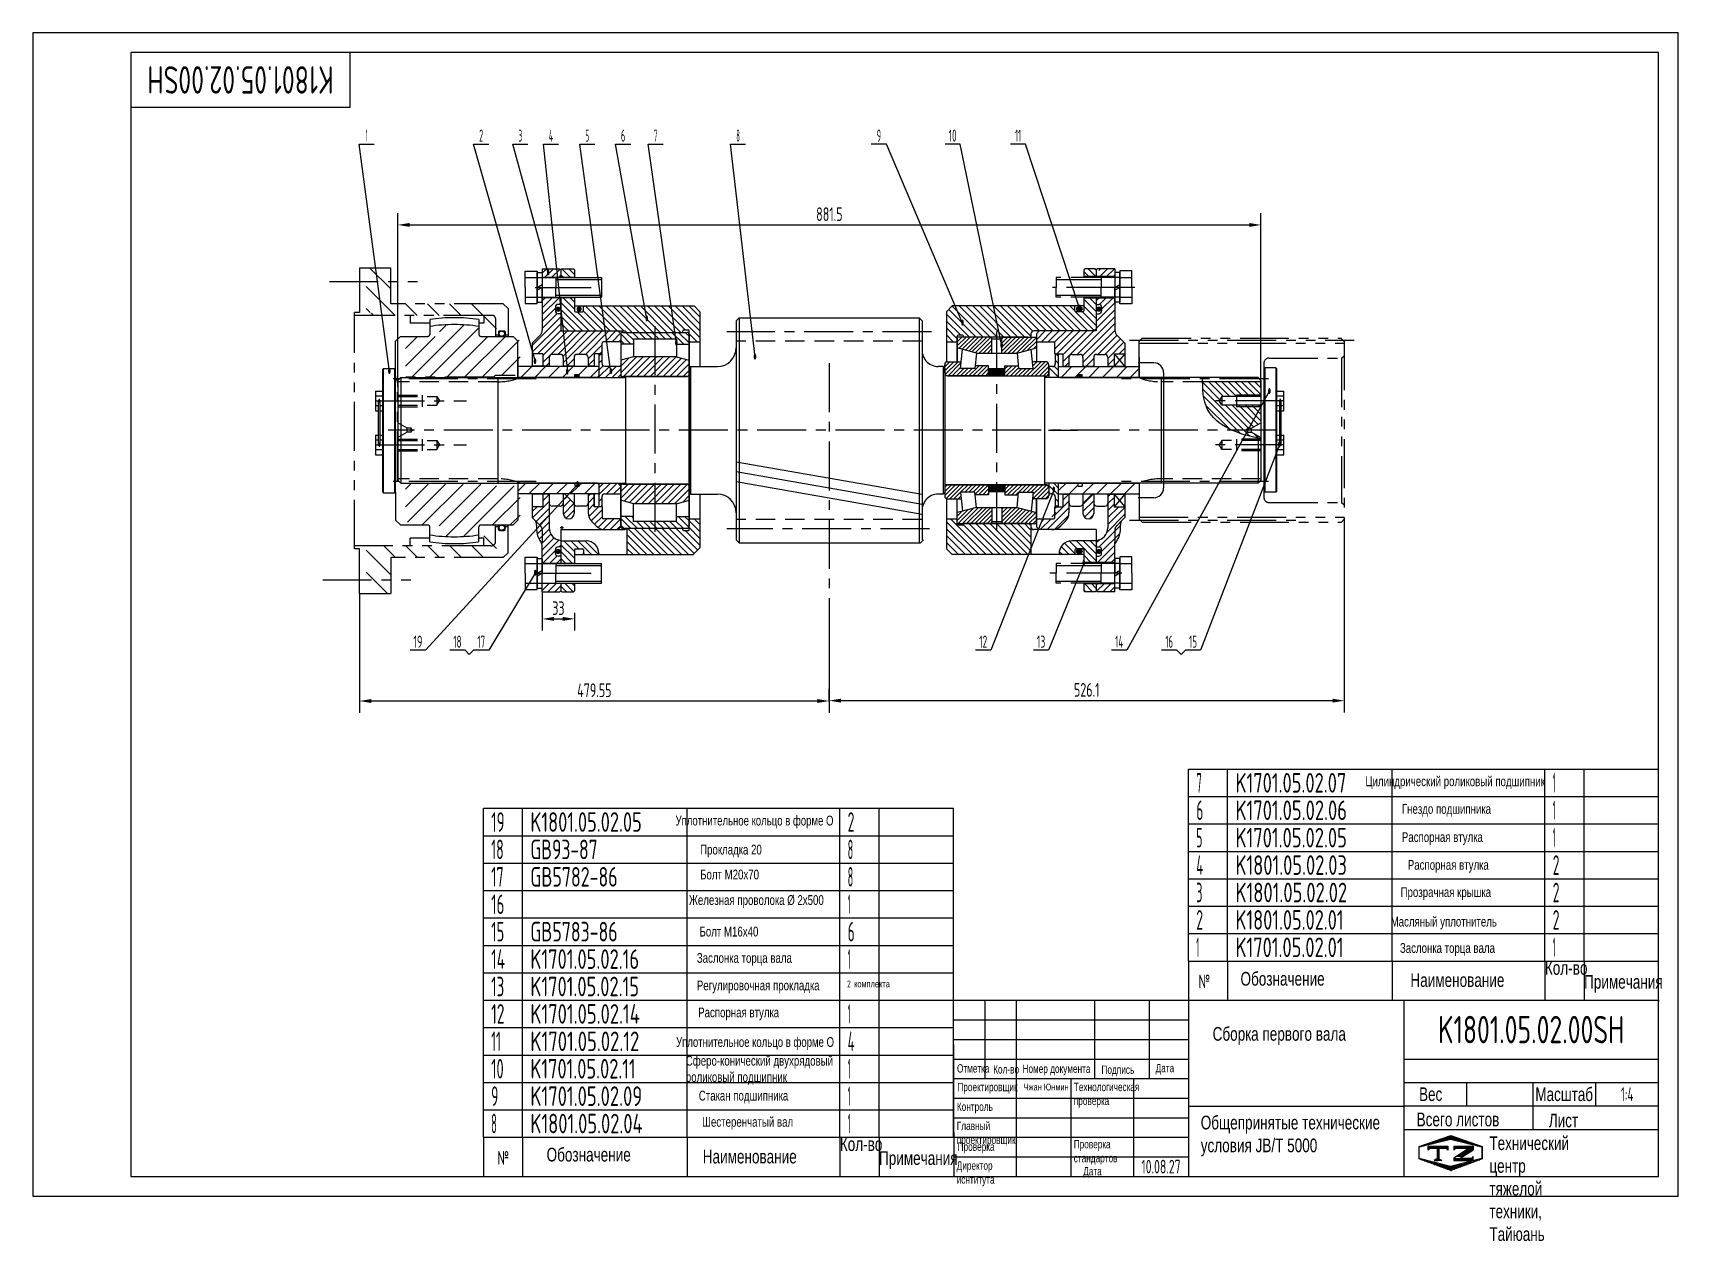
# Model space of a CAD drawing. Header units: millimetres. Extents: x 1710 to 3390, y 493 to 1727.
import ezdxf
from ezdxf.enums import TextEntityAlignment as Align

# ---------------------------------------------------------------- set-up
doc = ezdxf.new("R2010")
doc.units = ezdxf.units.MM
doc.header["$LTSCALE"] = 40
for name, pattern in [('F', [0.75, 0.5, -0.25]), ('G', [2, 1.25, -0.25, 0.25, -0.25]), ('K', [2.5, 1.25, -0.25, 0.25, -0.25, 0.25, -0.25])]:
    doc.linetypes.add(name, pattern=pattern)
for name, color, linetype in [('01', 7, 'Continuous'), ('02', 1, 'Continuous'), ('04', 2, 'F'), ('05', 4, 'G'), ('07', 6, 'K'), ('08', 1, 'Continuous'), ('10', 1, 'Continuous'), ('11', 3, 'Continuous'), ('THICK', 7, 'Continuous')]:
    doc.layers.add(name, color=color, linetype=linetype)
doc.styles.get("Standard").update_dxf_attribs({"font": 'isocp', "width": 0.707, "bigfont": 'intecad.shx'})
doc.dimstyles.new('INTE', dxfattribs={"dimscale": 4, "dimtxt": 3.5, "dimasz": 3, "dimexe": 3, "dimexo": 0, "dimgap": 1, "dimtad": 1, "dimdec": 4, "dimdsep": 46, "dimtxsty": 'Standard', "dimcen": 0, "dimclrd": 1, "dimclre": 1, "dimclrt": 3, "dimaunit": 1, "dimadec": 0, "dimazin": 0, "dimtfac": 1, "dimtdec": 4, "dimtmove": 0, "dimatfit": 0, "dimfxl": 1, "dimarcsym": 0})
pattern_1 = [(45, (187.9918, 133.435), (-2.1213203, 2.1213203), [])]
pattern_2 = [(135, (2535.9933, 1039.6015), (-0.561266, -0.561266), [])]
pattern_3 = [(45, (187.992, 133.435), (-3.535534, 3.535534), [])]
pattern_4 = [(135, (187.992, 133.435), (-3.535534, -3.535534), [])]
pattern_5 = [(45, (188.992, 133.435), (-7.071068, 7.071068), [])]
pattern_6 = [(45, (188.992, 133.435), (-3.535534, 3.535534), [])]

msp = doc.modelspace()

# ---------------------------------------------------------------- texts
at = {"layer": '01', "attachment_point": 1}
for s, insert, char_height in [('{\\fArial|b0|i0|c204|p34;\\C3;Цилиндрический роликовый подшипник}', (3071.05321, 967.8388), 10), ('{\\fArial|b0|i0|c204|p34;\\W0.7;\\C3;Уплотнительное кольцо в форме О}', (2366.61493, 927.70702), 10), ('{\\fArial|b0|i0|c204|p34;\\C3;Гнездо подшипника}', (3108.32374, 939.6333), 10), ('{\\fArial|b0|i0|c204|p34;\\C3;Распорная втулка}', (3108.32374, 910.85102), 10), ('{\\fArial|b0|i0|c204|p34;\\C3;Прокладка 20}', (2391.72902, 898.07025), 10), ('{\\fArial|b0|i0|c204|p34;\\C3;Распорная втулка}', (3114.38527, 882.46555), 10), ('{\\fArial|b0|i0|c204|p34;\\C3;Болт М20х70}', (2391.72902, 872.63474), 10), ('{\\fArial|b0|i0|c204|p34;\\C3;Железная проволока %%C 2х500}', (2380.34016, 846.52988), 10), ('{\\fArial|b0|i0|c204|p34;\\C3;Прозрачная крышка}', (3106.98387, 854.62516), 10), ('{\\fArial|b0|i0|c204|p34;\\C3;Масляный уплотнитель}', (3096.83426, 824.50417), 10), ('{\\fArial|b0|i0|c204|p34;\\C3;Болт М16х40}', (2391.05858, 814.29976), 10), ('{\\fArial|b0|i0|c204|p34;\\C3;Заслонка торца вала}', (3106.31343, 797.5713), 10), ('{\\fArial|b0|i0|c204|p34;\\C3;Заслонка торца вала}', (2388.36664, 787.43427), 10), ('{\\fArial|b0|i0|c204|p34;Кол-во}', (3254.37534, 779.23813), 14), ('{\\fArial|b0|i0|c204|p34;\\C3;Регулировочная прокладка}', (2388.36664, 759.32134), 10), ('{\\Fisocp,intecad|c204;\\C3;2 \\fArial|b0|i0|c204|p34;комплекта}', (2541.78138, 759.32134), 7), ('{\\Fisocp,intecad|c204;№}', (2900.64388, 765.44224), 14), ('{\\fArial|b0|i0|c204|p34;Обозначение}', (2943.51962, 768.11966), 14), ('{\\fArial|b0|i0|c204|p34;Примечания}', (3294.37534, 764.99939), 14), ('{\\fArial|b0|i0|c204|p34;\\C3;Распорная втулка}', (2389.70549, 731.75933), 10), ('{\\fArial|b0|i0|c204|p34;\\C3;Сборка первого вала}', (2915.05552, 711.85924), 14), ('{\\fArial|b0|i0|c204|p34;\\W0.7;\\C3;Уплотнительное кольцо в форме О}', (2367.16138, 701.56272), 10), ('{\\fArial|b0|i0|c204|p34;\\C3;Сферо-конический двухрядовый\\Pроликовый подшипник}', (2377.10111, 682.38262), 10), ('{\\fArial|b0|i0|c204|p34;Отметка}', (2654.01561, 673.84925), 8.5245637), ('{\\fArial|b0|i0|c204|p34;Кол-во}', (2690.98396, 672.86864), 8.5245637), ('{\\fArial|b0|i0|c204|p34;Номер документа}', (2720.92883, 673.52458), 8.5245637), ('{\\fArial|b0|i0|c204|p34;Подпись}', (2801.56188, 672.54177), 8.5245637), ('{\\fArial|b0|i0|c204|p34;Дата}', (2856.85083, 674.17612), 8.5245637), ('{\\fArial|b0|i0|c204|p34;\\C3;Стакан подшипника}', (2390.37085, 646.76965), 10), ('{\\fArial|b0|i0|c204|p34;Проектировщик}', (2654.39074, 654.80785), 8.5245637), ('{\\fArial|b0|i0|c204|p34;\\C3;Чжан Юнмин}', (2722.11751, 654.05444), 7), ('{\\fArial|b0|i0|c204|p34;Технологическая\\Pпроверка}', (2773.30722, 654.87194), 8.5245637), ('{\\fArial|b0|i0|c204|p34;Вес}', (3125.86725, 650.22385), 13.9234541), ('{\\fArial|b0|i0|c204|p34;Контроль}', (2653.90112, 634.72855), 8.5245637), ('{\\fArial|b0|i0|c204|p34;Общепринятые технические\\Pусловия \\fArial|b0|i0|c0|p34;JB/T 5000}', (2902.93157, 621.27136), 14), ('{\\fArial|b0|i0|c204|p34;Всего листов}', (3123.36331, 624.422), 14), ('{\\fArial|b0|i0|c204|p34;Лист}', (3258.30818, 623.36865), 14), ('{\\fArial|b0|i0|c204|p34;\\C3;Шестеренчатый вал}', (2393.72051, 619.99544), 10), ('{\\fArial|b0|i0|c204|p34;Главный\\Pпроектировщик}', (2653.82563, 615.10779), 8.5245637), ('{\\fArial|b0|i0|c204|p34;Обозначение}', (2234.94631, 588.53573), 14), ('{\\fArial|b0|i0|c204|p34;Кол-во}', (2534.37534, 599.23813), 14), ('{\\fArial|b0|i0|c204|p34;Проверка}', (2654.65873, 593.90691), 8.5245637), ('{\\fArial|b0|i0|c204|p34;Проверка\\Pстандартов}', (2773.22558, 596.43963), 8.5245637), ('{\\Fisocp,intecad|c204;№}', (2184.7013, 585.18895), 14), ('{\\fArial|b0|i0|c204|p34;Наименование}', (2394.39045, 586.52766), 14), ('{\\fArial|b0|i0|c204|p34;Примечания}', (2574.37534, 584.99939), 14), ('{\\fArial|b0|i0|c204|p34;Директор\\Pиснтитута}', (2653.6945, 574.53867), 8.5245637), ('{\\fArial|b0|i0|c204|p34;Дата}', (2782.9109, 568.8409), 8.5245637)]:
    msp.add_mtext(s, dxfattribs=dict(at, insert=insert, char_height=char_height))
for s, insert, char_height, width in [('{\\fArial|b0|i0|c204|p34;Наименование}', (3117.03236, 766.78095), 14, 0.6699352), ('{\\fArial|b0|i0|c204|p34;Технический центр\\Pтяжелой техники, Тайюань}', (3197.72276, 600.14712), 13.9234541, 0.6543071)]:
    msp.add_mtext(s, dxfattribs=dict(at, insert=insert, char_height=char_height, width=width))
at = {"layer": '02', "width": 0.605172}
for p, p2 in [((2235.08965, 1479.49714), (2238.08965, 1479.49714)), ((2777.77986, 1443.52814), (2780.77986, 1443.52814)), ((2335.76081, 1432.34714), (2338.76081, 1432.34714)), ((2658.14872, 1428.15727), (2661.14872, 1428.15727)), ((2365.96206, 1407.62847), (2368.96206, 1407.62847)), ((2221.57866, 1388.95431), (2224.57866, 1388.95431)), ((2446.25518, 1393.46843), (2449.25518, 1393.46843)), ((2698.14331, 1404.85344), (2701.14331, 1404.85344)), ((2072.84718, 1378.75776), (2075.84718, 1378.75776)), ((2254.47619, 1378.18789), (2257.47619, 1378.18789)), ((2299.17115, 1378.59714), (2302.17115, 1378.59714)), ((2971.55118, 1358.31013), (2974.55118, 1358.31013)), ((2981.72186, 1303.84714), (2984.72186, 1303.84714)), ((2264.98346, 1263.35578), (2267.98346, 1263.35578)), ((2751.33802, 1257.68751), (2754.33802, 1257.68751)), ((2221.86538, 1172.84714), (2224.86538, 1172.84714)), ((2781.96831, 1182.84714), (2784.96831, 1182.84714))]:
    msp.add_text('●', height=5, dxfattribs=at).set_placement(p, p2, align=Align.FIT)
at = {"layer": '05', "insert": (3244.64034, 650.15797), "char_height": 13.9290257, "attachment_point": 1}
msp.add_mtext('{\\fArial|b0|i0|c204|p34;\\C0;Масштаб}', dxfattribs=at)
at = {"layer": '11', "width": 0.696129}
msp.add_text('K1801.05.02.00SH', height=28, rotation=180, dxfattribs=at).set_placement((2017.44563, 1693.23813), (1827.30505, 1693.23813), align=Align.FIT)
at = {"layer": '11'}
for s, height, width, p, p2 in [('1', 12.37437, 0.404, (2050.24718, 1616.14744), (2051.99692, 1616.14744)), ('2', 12.37437, 0.562593, (2166.01248, 1616.14744), (2170.25955, 1616.14744)), ('3', 12.37437, 0.527686, (2206.2261, 1616.14744), (2210.08795, 1616.14744)), ('4', 12.37437, 0.543846, (2237.21213, 1616.14744), (2241.58647, 1616.14744)), ('5', 12.37437, 0.527686, (2274.53038, 1616.14744), (2278.39223, 1616.14744)), ('6', 12.37437, 0.600695, (2310.84801, 1616.14744), (2315.30501, 1616.14744)), ('7', 12.37437, 0.514182, (2344.49441, 1616.14744), (2347.99388, 1616.14744)), ('8', 12.37437, 0.514182, (2428.69028, 1616.14744), (2432.18975, 1616.14744)), ('9', 12.37437, 0.579528, (2572.05729, 1616.14744), (2576.51492, 1616.14744)), ('10', 12.374369, 0.606076, (2645.65984, 1616.14744), (2653.54054, 1616.14744)), ('11', 12.374369, 0.582235, (2713.32029, 1616.14744), (2719.44436, 1616.14744)), ('19', 12.374369, 0.670077, (2098.84298, 1099.26331), (2108.14298, 1099.26331)), ('18', 12.374369, 0.654206, (2139.61532, 1099.26331), (2148.11548, 1099.26331)), ('17', 12.374369, 0.606, (2164.26733, 1099.26331), (2172.14114, 1099.26331)), ('12', 12.374369, 0.599594, (2676.6722, 1099.26331), (2684.90839, 1099.26331)), ('13', 12.374369, 0.647779, (2735.456, 1099.26331), (2744.20468, 1099.26331)), ('14', 12.374369, 0.578769, (2815.56062, 1099.26331), (2823.79681, 1099.26331)), ('16', 12.374369, 0.578662, (2866.74504, 1099.26331), (2874.61885, 1099.26331)), ('15', 12.374369, 0.615135, (2890.86688, 1099.26331), (2899.17468, 1099.26331)), ('7', 20, 0.514182, (2898.37534, 951.23813), (2904.03134, 951.23813)), ('K1701.05.02.07', 20, 0.693996, (2938.37534, 951.23813), (3051.56604, 951.23813)), ('1', 20, 0.404, (3262.37534, 951.23813), (3265.20334, 951.23813)), ('6', 20, 0.600695, (2898.37534, 923.23813), (2905.57895, 923.23813)), ('K1701.05.02.06', 20, 0.694074, (2938.37534, 923.23813), (3052.26748, 923.23813)), ('1', 20, 0.404, (3262.37534, 923.23813), (3265.20334, 923.23813)), ('19', 20, 0.612447, (2178.37534, 911.23813), (2192.11368, 911.23813)), ('K1801.05.02.05', 20, 0.694061, (2218.37534, 911.23813), (2332.15174, 911.23813)), ('2', 20, 0.562593, (2542.37534, 911.23813), (2549.23965, 911.23813)), ('5', 20, 0.527686, (2898.37534, 895.23813), (2904.61704, 895.23813)), ('K1701.05.02.05', 20, 0.694061, (2938.37534, 895.23813), (3052.15174, 895.23813)), ('1', 20, 0.404, (3262.37534, 895.23813), (3265.20334, 895.23813)), ('18', 20, 0.606, (2178.37534, 883.23813), (2191.10134, 883.23813)), ('GB93-87', 20, 0.692981, (2218.37534, 883.23813), (2287.02888, 883.23813)), ('8', 20, 0.514182, (2542.37534, 883.23813), (2548.03134, 883.23813)), ('17', 20, 0.606, (2178.37534, 855.23813), (2191.10134, 855.23813)), ('GB5782-86', 20, 0.696149, (2218.37534, 855.23813), (2307.4769, 855.23813)), ('8', 20, 0.514182, (2542.37534, 855.23813), (2548.03134, 855.23813)), ('4', 20, 0.543846, (2898.37534, 867.23813), (2905.44534, 867.23813)), ('K1801.05.02.03', 20, 0.694061, (2938.37534, 867.23813), (3052.15174, 867.23813)), ('2', 20, 0.562593, (3262.37534, 867.23813), (3269.23965, 867.23813)), ('3', 20, 0.527686, (2898.37534, 839.23813), (2904.61704, 839.23813)), ('K1801.05.02.02', 20, 0.694091, (2938.37534, 839.23813), (3052.41528, 839.23813)), ('2', 20, 0.562593, (3262.37534, 839.23813), (3269.23965, 839.23813)), ('16', 20, 0.610556, (2178.37534, 827.23813), (2191.80278, 827.23813)), ('1', 20, 0.404, (2542.37534, 827.23813), (2545.20334, 827.23813)), ('2', 20, 0.562593, (2898.37534, 811.23813), (2905.23965, 811.23813)), ('K1801.05.02.01', 20, 0.693669, (2938.37534, 811.23813), (3048.73804, 811.23813)), ('2', 20, 0.562593, (3262.37534, 811.23813), (3269.23965, 811.23813)), ('15', 20, 0.609833, (2178.37534, 799.23813), (2191.68704, 799.23813)), ('GB5783-86', 20, 0.696149, (2218.37534, 799.23813), (2307.4769, 799.23813)), ('6', 20, 0.600695, (2542.37534, 799.23813), (2549.57895, 799.23813)), ('14', 20, 0.614783, (2178.37534, 771.23813), (2192.51534, 771.23813)), ('K1701.05.02.16', 20, 0.693751, (2218.37534, 771.23813), (2329.43948, 771.23813)), ('1', 20, 0.404, (2542.37534, 771.23813), (2545.20334, 771.23813)), ('1', 20, 0.404, (2898.37534, 783.23813), (2901.20334, 783.23813)), ('K1701.05.02.01', 20, 0.693669, (2938.37534, 783.23813), (3048.73804, 783.23813)), ('1', 20, 0.404, (3262.37534, 783.23813), (3265.20334, 783.23813)), ('13', 20, 0.609833, (2178.37534, 743.23813), (2191.68704, 743.23813)), ('K1701.05.02.15', 20, 0.693738, (2218.37534, 743.23813), (2329.32374, 743.23813)), ('12', 20, 0.611465, (2178.37534, 715.23813), (2191.95058, 715.23813)), ('K1701.05.02.14', 20, 0.693834, (2218.37534, 715.23813), (2330.15204, 715.23813)), ('1', 20, 0.404, (2542.37534, 715.23813), (2545.20334, 715.23813)), ('K1801.05.02.00SH', 28, 0.696129, (3145.30505, 695.23813), (3335.44563, 695.23813)), ('11', 20, 0.582235, (2178.37534, 687.23813), (2188.27334, 687.23813)), ('K1701.05.02.12', 20, 0.693769, (2218.37534, 687.23813), (2329.58728, 687.23813)), ('4', 20, 0.543846, (2542.37534, 687.23813), (2549.44534, 687.23813)), ('10', 20, 0.606076, (2178.37534, 659.23813), (2191.11248, 659.23813)), ('K1701.05.02.11', 20, 0.693325, (2218.37534, 659.23813), (2325.91004, 659.23813)), ('1', 20, 0.404, (2542.37534, 659.23813), (2545.20334, 659.23813)), ('9', 20, 0.579528, (2178.37534, 631.23813), (2185.57996, 631.23813)), ('K1701.05.02.09', 20, 0.694109, (2218.37534, 631.23813), (2332.57838, 631.23813)), ('1', 20, 0.404, (2542.37534, 631.23813), (2545.20334, 631.23813)), ('1:4', 14, 0.633862, (3331.94164, 636.23813), (3344.80904, 636.23813)), ('8', 20, 0.514182, (2178.37534, 603.23813), (2184.03134, 603.23813)), ('K1801.05.02.04', 20, 0.694153, (2218.37534, 603.23813), (2332.98004, 603.23813)), ('1', 20, 0.404, (2542.37534, 603.23813), (2545.20334, 603.23813)), ('10.08.27', 14, 0.642055, (2842.37534, 562.23813), (2882.37534, 562.23813))]:
    msp.add_text(s, height=height, dxfattribs=dict(at, width=width)).set_placement(p, p2, align=Align.FIT)

# ---------------------------------------------------------------- blocks, each defined once
blk = doc.blocks.new('*U2')
at = {"layer": '01'}
for p, q in [((-15.1, 5), (-15.1, 0)), ((0, 5), (-15.1, 5)), ((-15.1, 0), (0, 0)), ((0, 0), (-2.9, 5)), ((0, 5), (2.9, 0)), ((0, 5), (15.1, 5)), ((15.1, 0), (0, 0)), ((15.1, 5), (15.1, 0))]:
    blk.add_line(p, q, dxfattribs=at)
at = {"layer": '05'}
blk.add_line((0, 7.1), (0, -2.1), dxfattribs=at)
blk = doc.blocks.new('*D37')
at = {"layer": '08', "color": 1, "lineweight": -2}
for p, q in [((2043.9, 1154.6), (2043.9, 1032.8)), ((2523.5, 1137.6), (2523.5, 1032.8)), ((2511.5, 1044.8), (2055.9, 1044.8))]:
    blk.add_line(p, q, dxfattribs=at)
at = {"layer": '08', "color": 1}
for points in [[(2055.9, 1046.8), (2055.9, 1042.8), (2043.9, 1044.8)], [(2511.5, 1046.8), (2511.5, 1042.8), (2523.5, 1044.8)]]:
    blk.add_solid(points, dxfattribs=at)
at = {"layer": 'Defpoints', "color": 0}
for p in [(2043.9, 1154.6), (2523.5, 1137.6), (2043.9, 1044.8)]:
    blk.add_point(p, dxfattribs=at)
at = {"layer": '08', "color": 3, "insert": (2283.7, 1055.8), "char_height": 14, "attachment_point": 5}
blk.add_mtext('479.55', dxfattribs=at)
blk = doc.blocks.new('*D38')
at = {"layer": '08', "color": 1, "lineweight": -2}
for p, q in [((2083, 1365.7), (2083, 1543.1)), ((2095, 1531.1), (2952.4, 1531.1)), ((2964.4, 1365.7), (2964.4, 1543.1))]:
    blk.add_line(p, q, dxfattribs=at)
at = {"layer": '08', "color": 1}
for points in [[(2095, 1533.1), (2095, 1529.1), (2083, 1531.1)], [(2952.4, 1533.1), (2952.4, 1529.1), (2964.4, 1531.1)]]:
    blk.add_solid(points, dxfattribs=at)
at = {"layer": 'Defpoints', "color": 0}
for p in [(2964.4, 1531.1), (2083, 1365.7), (2964.4, 1365.7)]:
    blk.add_point(p, dxfattribs=at)
at = {"layer": '08', "color": 3, "insert": (2523.7, 1542.1), "char_height": 14, "attachment_point": 5}
blk.add_mtext('881.5', dxfattribs=at)
blk = doc.blocks.new('*D41')
at = {"layer": '08', "color": 1, "lineweight": -2}
for p, q in [((2230.5, 1156.3), (2230.5, 1116.7)), ((2242.5, 1128.7), (2251.5, 1128.7)), ((2263.5, 1134.9), (2263.5, 1116.7))]:
    blk.add_line(p, q, dxfattribs=at)
at = {"layer": '08', "color": 1}
for points in [[(2242.5, 1130.7), (2242.5, 1126.7), (2230.5, 1128.7)], [(2251.5, 1130.7), (2251.5, 1126.7), (2263.5, 1128.7)]]:
    blk.add_solid(points, dxfattribs=at)
at = {"layer": 'Defpoints', "color": 0}
for p in [(2230.5, 1156.3), (2263.5, 1134.9), (2263.5, 1128.7)]:
    blk.add_point(p, dxfattribs=at)
at = {"layer": '08', "color": 3, "insert": (2247, 1139.7), "char_height": 14, "attachment_point": 5}
blk.add_mtext('33', dxfattribs=at)
blk = doc.blocks.new('*D42')
at = {"layer": '08', "color": 1, "lineweight": -2}
for p, q in [((3049.5, 1230.6), (3049.5, 1033.2)), ((2523.5, 1044.8), (2523.5, 1057.2)), ((2535.5, 1045.2), (3037.5, 1045.2))]:
    blk.add_line(p, q, dxfattribs=at)
at = {"layer": '08', "color": 1}
for points in [[(2535.5, 1047.2), (2535.5, 1043.2), (2523.5, 1045.2)], [(3037.5, 1047.2), (3037.5, 1043.2), (3049.5, 1045.2)]]:
    blk.add_solid(points, dxfattribs=at)
at = {"layer": 'Defpoints', "color": 0}
for p in [(3049.5, 1230.6), (2523.5, 1044.8), (3049.5, 1045.2)]:
    blk.add_point(p, dxfattribs=at)
at = {"layer": '08', "color": 3, "insert": (2786.5, 1056.2), "char_height": 14, "attachment_point": 5}
blk.add_mtext('526.1', dxfattribs=at)
blk = doc.blocks.new('*U50', base_point=(251.96, 168.31))
at = {"layer": '01'}
for p, q in [((251.96, 168.31), (251.96, 182.31)), ((195.96, 168.31), (251.96, 168.31))]:
    blk.add_line(p, q, dxfattribs=at)
blk = doc.blocks.new('*U51')
at = {"layer": '04'}
blk.add_blockref('*U50', (0, 0), dxfattribs=at)
blk = doc.blocks.new('*U52')
at = {"layer": '01'}
for points in [[(415, 292), (25, 292)], [(25, 292), (25, 5)], [(415, 5), (415, 292)], [(25, 5), (415, 5)]]:
    blk.add_lwpolyline(points, dxfattribs=at)
at = {"layer": '02'}
for points in [[(420, 297), (0, 297)], [(0, 297), (0, 0)], [(420, 0), (420, 297)], [(0, 0), (420, 0)]]:
    blk.add_lwpolyline(points, dxfattribs=at)
blk = doc.blocks.new('*U55')
at = {"layer": '01'}
for p, q in [((0, -28), (0, 0)), ((480, -28), (480, 0))]:
    blk.add_line(p, q, dxfattribs=at)
at = {"layer": '02'}
for p, q in [((0, 0), (40, 0)), ((40, -28), (40, 0)), ((40, 0), (208, 0)), ((208, -28), (208, 0)), ((208, 0), (364, 0)), ((364, -28), (364, 0)), ((364, 0), (404, 0)), ((404, -28), (404, 0)), ((404, 0), (480, 0))]:
    blk.add_line(p, q, dxfattribs=at)
blk = doc.blocks.new('*U56')
at = {"layer": '01'}
for p, q in [((0, -28), (0, 0)), ((480, -28), (480, 0))]:
    blk.add_line(p, q, dxfattribs=at)
at = {"layer": '02'}
for p, q in [((0, 0), (40, 0)), ((40, -28), (40, 0)), ((40, 0), (208, 0)), ((208, -28), (208, 0)), ((208, 0), (364, 0)), ((364, -28), (364, 0)), ((364, 0), (404, 0)), ((404, -28), (404, 0)), ((404, 0), (480, 0))]:
    blk.add_line(p, q, dxfattribs=at)
blk = doc.blocks.new('*U57')
at = {"layer": '01'}
for p, q in [((0, -28), (0, 0)), ((480, -28), (480, 0))]:
    blk.add_line(p, q, dxfattribs=at)
at = {"layer": '02'}
for p, q in [((0, 0), (40, 0)), ((40, -28), (40, 0)), ((40, 0), (208, 0)), ((208, -28), (208, 0)), ((208, 0), (364, 0)), ((364, -28), (364, 0)), ((364, 0), (404, 0)), ((404, -28), (404, 0)), ((404, 0), (480, 0))]:
    blk.add_line(p, q, dxfattribs=at)
blk = doc.blocks.new('*U58')
at = {"layer": '01'}
for p, q in [((0, -28), (0, 0)), ((480, -28), (480, 0))]:
    blk.add_line(p, q, dxfattribs=at)
at = {"layer": '02'}
for p, q in [((0, 0), (40, 0)), ((40, -28), (40, 0)), ((40, 0), (208, 0)), ((208, -28), (208, 0)), ((208, 0), (364, 0)), ((364, -28), (364, 0)), ((364, 0), (404, 0)), ((404, -28), (404, 0)), ((404, 0), (480, 0))]:
    blk.add_line(p, q, dxfattribs=at)
blk = doc.blocks.new('*U59')
at = {"layer": '01'}
for p, q in [((0, -28), (0, 0)), ((480, -28), (480, 0))]:
    blk.add_line(p, q, dxfattribs=at)
at = {"layer": '02'}
for p, q in [((0, 0), (40, 0)), ((40, -28), (40, 0)), ((40, 0), (208, 0)), ((208, -28), (208, 0)), ((208, 0), (364, 0)), ((364, -28), (364, 0)), ((364, 0), (404, 0)), ((404, -28), (404, 0)), ((404, 0), (480, 0))]:
    blk.add_line(p, q, dxfattribs=at)
blk = doc.blocks.new('*U60')
at = {"layer": '01'}
for p, q in [((0, -28), (0, 0)), ((480, -28), (480, 0))]:
    blk.add_line(p, q, dxfattribs=at)
at = {"layer": '02'}
for p, q in [((0, 0), (40, 0)), ((40, -28), (40, 0)), ((40, 0), (208, 0)), ((208, -28), (208, 0)), ((208, 0), (364, 0)), ((364, -28), (364, 0)), ((364, 0), (404, 0)), ((404, -28), (404, 0)), ((404, 0), (480, 0))]:
    blk.add_line(p, q, dxfattribs=at)
blk = doc.blocks.new('*U61')
at = {"layer": '01'}
for p, q in [((0, -28), (0, 0)), ((0, 0), (40, 0)), ((40, 0), (208, 0)), ((208, 0), (364, 0)), ((364, 0), (404, 0)), ((404, 0), (480, 0)), ((480, -28), (480, 0))]:
    blk.add_line(p, q, dxfattribs=at)
at = {"layer": '02'}
for p, q in [((40, -28), (40, 0)), ((208, -28), (208, 0)), ((364, -28), (364, 0)), ((404, -28), (404, 0))]:
    blk.add_line(p, q, dxfattribs=at)
blk = doc.blocks.new('*U64')
at = {"layer": '01'}
for p, q in [((0, -28), (0, 0)), ((480, -28), (480, 0))]:
    blk.add_line(p, q, dxfattribs=at)
at = {"layer": '02'}
for p, q in [((0, 0), (40, 0)), ((40, -28), (40, 0)), ((40, 0), (208, 0)), ((208, -28), (208, 0)), ((208, 0), (364, 0)), ((364, -28), (364, 0)), ((364, 0), (404, 0)), ((404, -28), (404, 0)), ((404, 0), (480, 0))]:
    blk.add_line(p, q, dxfattribs=at)
blk = doc.blocks.new('*U65')
at = {"layer": '01'}
for p, q in [((0, -28), (0, 0)), ((480, -28), (480, 0))]:
    blk.add_line(p, q, dxfattribs=at)
at = {"layer": '02'}
for p, q in [((0, 0), (40, 0)), ((40, -28), (40, 0)), ((40, 0), (208, 0)), ((208, -28), (208, 0)), ((208, 0), (364, 0)), ((364, -28), (364, 0)), ((364, 0), (404, 0)), ((404, -28), (404, 0)), ((404, 0), (480, 0))]:
    blk.add_line(p, q, dxfattribs=at)
blk = doc.blocks.new('*U66')
at = {"layer": '01'}
for p, q in [((0, -28), (0, 0)), ((480, -28), (480, 0))]:
    blk.add_line(p, q, dxfattribs=at)
at = {"layer": '02'}
for p, q in [((0, 0), (40, 0)), ((40, -28), (40, 0)), ((40, 0), (208, 0)), ((208, -28), (208, 0)), ((208, 0), (364, 0)), ((364, -28), (364, 0)), ((364, 0), (404, 0)), ((404, -28), (404, 0)), ((404, 0), (480, 0))]:
    blk.add_line(p, q, dxfattribs=at)
blk = doc.blocks.new('*U67')
at = {"layer": '01'}
for p, q in [((0, -28), (0, 0)), ((480, -28), (480, 0))]:
    blk.add_line(p, q, dxfattribs=at)
at = {"layer": '02'}
for p, q in [((0, 0), (40, 0)), ((40, -28), (40, 0)), ((40, 0), (208, 0)), ((208, -28), (208, 0)), ((208, 0), (364, 0)), ((364, -28), (364, 0)), ((364, 0), (404, 0)), ((404, -28), (404, 0)), ((404, 0), (480, 0))]:
    blk.add_line(p, q, dxfattribs=at)
blk = doc.blocks.new('*U68')
at = {"layer": '01'}
for p, q in [((0, -28), (0, 0)), ((480, -28), (480, 0))]:
    blk.add_line(p, q, dxfattribs=at)
at = {"layer": '02'}
for p, q in [((0, 0), (40, 0)), ((40, -28), (40, 0)), ((40, 0), (208, 0)), ((208, -28), (208, 0)), ((208, 0), (364, 0)), ((364, -28), (364, 0)), ((364, 0), (404, 0)), ((404, -28), (404, 0)), ((404, 0), (480, 0))]:
    blk.add_line(p, q, dxfattribs=at)
blk = doc.blocks.new('*U69')
at = {"layer": '01'}
for p, q in [((0, -28), (0, 0)), ((480, -28), (480, 0))]:
    blk.add_line(p, q, dxfattribs=at)
at = {"layer": '02'}
for p, q in [((0, 0), (40, 0)), ((40, -28), (40, 0)), ((40, 0), (208, 0)), ((208, -28), (208, 0)), ((208, 0), (364, 0)), ((364, -28), (364, 0)), ((364, 0), (404, 0)), ((404, -28), (404, 0)), ((404, 0), (480, 0))]:
    blk.add_line(p, q, dxfattribs=at)
blk = doc.blocks.new('*U70')
at = {"layer": '01'}
for p, q in [((0, -28), (0, 0)), ((480, -28), (480, 0))]:
    blk.add_line(p, q, dxfattribs=at)
at = {"layer": '02'}
for p, q in [((0, 0), (40, 0)), ((40, -28), (40, 0)), ((40, 0), (208, 0)), ((208, -28), (208, 0)), ((208, 0), (364, 0)), ((364, -28), (364, 0)), ((364, 0), (404, 0)), ((404, -28), (404, 0)), ((404, 0), (480, 0))]:
    blk.add_line(p, q, dxfattribs=at)
blk = doc.blocks.new('*U71')
at = {"layer": '01'}
for p, q in [((0, -28), (0, 0)), ((480, -28), (480, 0))]:
    blk.add_line(p, q, dxfattribs=at)
at = {"layer": '02'}
for p, q in [((0, 0), (40, 0)), ((40, -28), (40, 0)), ((40, 0), (208, 0)), ((208, -28), (208, 0)), ((208, 0), (364, 0)), ((364, -28), (364, 0)), ((364, 0), (404, 0)), ((404, -28), (404, 0)), ((404, 0), (480, 0))]:
    blk.add_line(p, q, dxfattribs=at)
blk = doc.blocks.new('*U72')
at = {"layer": '01'}
for p, q in [((0, -28), (0, 0)), ((480, -28), (480, 0))]:
    blk.add_line(p, q, dxfattribs=at)
at = {"layer": '02'}
for p, q in [((0, 0), (40, 0)), ((40, -28), (40, 0)), ((40, 0), (208, 0)), ((208, -28), (208, 0)), ((208, 0), (364, 0)), ((364, -28), (364, 0)), ((364, 0), (404, 0)), ((404, -28), (404, 0)), ((404, 0), (480, 0))]:
    blk.add_line(p, q, dxfattribs=at)
blk = doc.blocks.new('*U73')
at = {"layer": '01'}
for p, q in [((0, -28), (0, 0)), ((480, -28), (480, 0))]:
    blk.add_line(p, q, dxfattribs=at)
at = {"layer": '02'}
for p, q in [((0, 0), (40, 0)), ((40, -28), (40, 0)), ((40, 0), (208, 0)), ((208, -28), (208, 0)), ((208, 0), (364, 0)), ((364, -28), (364, 0)), ((364, 0), (404, 0)), ((404, -28), (404, 0)), ((404, 0), (480, 0))]:
    blk.add_line(p, q, dxfattribs=at)
blk = doc.blocks.new('*U74')
at = {"layer": '01'}
for p, q in [((0, -28), (0, 0)), ((480, -28), (480, 0))]:
    blk.add_line(p, q, dxfattribs=at)
at = {"layer": '02'}
for p, q in [((0, 0), (40, 0)), ((40, -28), (40, 0)), ((40, 0), (208, 0)), ((208, -28), (208, 0)), ((208, 0), (364, 0)), ((364, -28), (364, 0)), ((364, 0), (404, 0)), ((404, -28), (404, 0)), ((404, 0), (480, 0))]:
    blk.add_line(p, q, dxfattribs=at)
blk = doc.blocks.new('*U75')
at = {"layer": '01'}
for p, q in [((0, -28), (0, 0)), ((0, 0), (40, 0)), ((40, 0), (208, 0)), ((208, 0), (364, 0)), ((364, 0), (404, 0)), ((404, 0), (480, 0)), ((480, -28), (480, 0))]:
    blk.add_line(p, q, dxfattribs=at)
at = {"layer": '02'}
for p, q in [((40, -28), (40, 0)), ((208, -28), (208, 0)), ((364, -28), (364, 0)), ((404, -28), (404, 0))]:
    blk.add_line(p, q, dxfattribs=at)
blk = doc.blocks.new('*X79')
at = {"color": 0}
for p, q in [((127.06, 7.8), (132.06, 7.8)), ((127.06, 7.5), (132.06, 7.5)), ((127.06, 7.2), (127.32, 7.2)), ((127.84, 5.4), (129.64, 5.4)), ((128.3, 5.7), (130.1, 5.7)), ((128.77, 6), (130.57, 6)), ((129.23, 6.3), (131.04, 6.3)), ((129.7, 6.6), (131.51, 6.6)), ((130.16, 6.9), (131.98, 6.9)), ((130.62, 7.2), (132.06, 7.2))]:
    blk.add_line(p, q, dxfattribs=at)
blk = doc.blocks.new('*X80')
at = {"color": 0}
for p, q in [((127.06, 4.8), (132.06, 4.8)), ((127.06, 4.5), (132.06, 4.5)), ((131.84, 5.1), (132.06, 5.1))]:
    blk.add_line(p, q, dxfattribs=at)
blk = doc.blocks.new('*X78')
at = {"color": 0}
for p, q in [((122.34, 4.5), (123.72, 4.5)), ((122.82, 4.8), (123.24, 4.8))]:
    blk.add_line(p, q, dxfattribs=at)
blk = doc.blocks.new('*X77')
at = {"color": 0}
for p, q in [((120.53, 7.8), (125.53, 7.8)), ((120.53, 7.5), (125.53, 7.5)), ((120.53, 7.2), (120.79, 7.2)), ((125.27, 7.2), (125.53, 7.2))]:
    blk.add_line(p, q, dxfattribs=at)
blk = doc.blocks.new('*X76')
at = {"color": 0}
for p, q in [((120.66, 8.7), (121.92, 8.7)), ((121.52, 9), (123.12, 9)), ((122.38, 9.3), (124.32, 9.3)), ((123.24, 9.6), (125.52, 9.6)), ((124.1, 9.9), (128.52, 9.9)), ((124.97, 10.2), (127.67, 10.2)), ((125.83, 10.5), (126.82, 10.5)), ((127.02, 9.6), (129.37, 9.6)), ((128.22, 9.3), (130.22, 9.3)), ((129.42, 9), (131.07, 9)), ((130.62, 8.7), (131.92, 8.7)), ((118.22, 7.8), (118.32, 7.8)), ((118.22, 7.5), (118.27, 7.5)), ((118.22, 7.2), (118.27, 7.2)), ((118.22, 6.9), (118.27, 6.9)), ((118.22, 6.6), (118.27, 6.6)), ((118.22, 6.3), (118.27, 6.3)), ((118.22, 6), (118.27, 6)), ((118.22, 5.7), (118.27, 5.7)), ((118.22, 5.4), (118.27, 5.4)), ((118.22, 5.1), (118.27, 5.1)), ((118.22, 4.8), (118.27, 4.8)), ((118.79, 4.5), (119.42, 4.5)), ((118.94, 8.1), (119.52, 8.1)), ((119.8, 8.4), (120.72, 8.4)), ((131.82, 8.4), (132.77, 8.4)), ((133.02, 8.1), (133.62, 8.1)), ((133.12, 4.5), (133.76, 4.5)), ((134.22, 7.8), (134.32, 7.8)), ((134.27, 7.5), (134.32, 7.5)), ((134.27, 7.2), (134.32, 7.2)), ((134.27, 6.9), (134.32, 6.9)), ((134.27, 6.6), (134.32, 6.6)), ((134.27, 6.3), (134.32, 6.3)), ((134.27, 6), (134.32, 6)), ((134.27, 5.7), (134.32, 5.7)), ((134.27, 5.4), (134.32, 5.4)), ((134.27, 5.1), (134.32, 5.1)), ((134.27, 4.8), (134.32, 4.8)), ((119.61, 4.2), (120.62, 4.2)), ((120.43, 3.9), (121.82, 3.9)), ((121.26, 3.6), (123.02, 3.6)), ((122.08, 3.3), (124.22, 3.3)), ((122.91, 3), (125.42, 3)), ((123.73, 2.7), (128.89, 2.7)), ((124.55, 2.4), (128.07, 2.4)), ((125.38, 2.1), (127.26, 2.1)), ((126.2, 1.8), (126.45, 1.8)), ((127.12, 3), (129.7, 3)), ((128.32, 3.3), (130.51, 3.3)), ((129.52, 3.6), (131.32, 3.6)), ((130.72, 3.9), (132.14, 3.9)), ((131.92, 4.2), (132.95, 4.2))]:
    blk.add_line(p, q, dxfattribs=at)

# ---------------------------------------------------------------- dimensions: what is measured, and where the dimension line sits
at = {"layer": '08'}
for base, p1, p2, text, picture, middle in [((2964.41206, 1531.10488), (2083.01206, 1365.71146), (2964.41206, 1365.71146), '881.5', '*D38', (2523.71206, 1542.10488)), ((3049.52456, 1045.15278), (2523.46206, 1044.76824), (3049.52456, 1230.6291), '526.1', '*D42', (2786.49331, 1056.15416))]:
    dim = msp.add_linear_dim(base=base, p1=p1, p2=p2, text=text, dimstyle='INTE', dxfattribs=at)
    dim.commit()
    dim.dimension.update_dxf_attribs({"geometry": picture, "text_midpoint": middle})
for base, p1, p2, picture, middle in [((2043.91206, 1044.76824), (2523.46206, 1137.6021), (2043.91206, 1154.59408), '*D37', (2283.68706, 1055.76824)), ((2263.46206, 1128.70705), (2230.46206, 1156.34714), (2263.46206, 1134.93902), '*D41', (2246.96206, 1139.70705))]:
    dim = msp.add_linear_dim(base=base, p1=p1, p2=p2, dimstyle='INTE', dxfattribs=at)
    dim.commit()
    dim.dimension.update_dxf_attribs({"geometry": picture, "text_midpoint": middle})

# ---------------------------------------------------------------- hatches: boundary and pattern name
at = {"layer": '02', "linetype": 'Continuous'}
h = msp.add_hatch(dxfattribs=at)
h.set_pattern_fill('ANSI31', color=1, scale=5, angle=90, style=0)
h.set_pattern_definition([(135, (1922.913, 742.92), (-11.22532, -11.22532), [])])
h.paths.add_polyline_path([(2050.71206, 1441.60964), (2055.71206, 1441.60964), (2055.71206, 1438.60964), (2167.71206, 1438.60964, -0.4142135624), (2170.71206, 1435.60964), (2170.71206, 1418.80964), (2173.71206, 1418.80964), (2173.71206, 1421.76197, -0.4142135624), (2174.71206, 1422.76197), (2179.71206, 1422.76197, -0.4142135624), (2180.71206, 1421.76197), (2180.71206, 1418.80964), (2183.71206, 1418.80964), (2183.71206, 1445.60964), (2178.71206, 1450.60964), (2075.71206, 1450.60964), (2075.71206, 1473.30964), (2050.71206, 1473.30964)])
h.paths.add_polyline_path([(2050.71206, 1487.3252), (2050.71206, 1473.30964), (2075.71206, 1473.30964), (2075.71206, 1487.3252)])
h.paths.add_polyline_path([(2050.71206, 1168.60964), (2075.71206, 1168.60964), (2075.71206, 1191.30964), (2178.71206, 1191.30964), (2183.71206, 1196.30964), (2183.71206, 1223.10964), (2180.71206, 1223.10964), (2180.71206, 1220.15731, -0.4142135624), (2179.71206, 1219.15731), (2174.71206, 1219.15731, -0.4142135624), (2173.71206, 1220.15731), (2173.71206, 1223.10964), (2170.71206, 1223.10964), (2170.71206, 1206.30964, -0.4142135624), (2167.71206, 1203.30964), (2055.71206, 1203.30964), (2055.71206, 1200.30964), (2050.71206, 1200.30964)])
h.paths.add_polyline_path([(2075.71206, 1154.59408), (2075.71206, 1168.60964), (2050.71206, 1168.60964), (2050.71206, 1154.59408)])
at = {"layer": '02'}
h = msp.add_hatch(dxfattribs=at)
h.set_pattern_fill('_USER', color=256, scale=5, angle=45, style=0, pattern_type=0)
h.set_pattern_definition(pattern_6)
h.paths.add_polyline_path([(2270.90818, 1422.84714), (2249.46206, 1422.84714), (2249.46206, 1440.40964), (2246.96206, 1440.40964, -0.4142135624), (2243.96206, 1443.40964), (2243.96206, 1446.93464, -0.4142135624), (2246.96206, 1449.93464), (2249.46206, 1449.93464), (2249.46206, 1457.04714), (2230.46206, 1457.04714), (2230.46206, 1452.24714), (2230.46206, 1423.26489, -0.2265014287), (2228.10403, 1418.32661), (2220.12456, 1410.34714), (2220.12456, 1403.45364), (2221.27625, 1399.40134), (2231.12706, 1399.40134), (2231.12706, 1386.70134), (2237.71706, 1386.70134), (2237.71706, 1395.84714, -0.4142135624), (2240.71706, 1398.84714), (2249.01456, 1398.84714, -0.4142135624), (2252.01456, 1395.84714), (2252.01456, 1386.70134), (2258.44978, 1386.70134)])
h.paths.add_polyline_path([(2293.11206, 1411.84714), (2310.33213, 1411.84714), (2310.61206, 1412.73812), (2310.61206, 1419.2469, -0.0000559219), (2310.61206, 1419.24737), (2310.61206, 1419.89634), (2307.66126, 1422.84714), (2270.90818, 1422.84714), (2258.44978, 1386.70134), (2263.01706, 1386.70134), (2263.01706, 1395.84714, -0.4142135624), (2266.01706, 1398.84714), (2274.31456, 1398.84714, -0.4142135624), (2277.31456, 1395.84714), (2277.31456, 1386.70134), (2283.61456, 1386.70134), (2283.61456, 1399.40134), (2291.61206, 1399.40134), (2291.61206, 1410.34714, -0.4142135624)])
h.paths.add_polyline_path([(2249.46206, 1485.34714), (2248.46206, 1486.34714), (2230.46206, 1486.34714), (2230.46206, 1477.64714), (2249.46206, 1477.64714)])
h.paths.add_polyline_path([(2234.37435, 1479.15526), (2239.11529, 1479.15526), (2239.11529, 1485.3091), (2234.37435, 1485.3091)], flags=24)
h = msp.add_hatch(dxfattribs=at)
h.set_pattern_fill('_USER', color=256, scale=5, angle=135, style=0, pattern_type=0)
h.set_pattern_definition(pattern_4)
h.paths.add_polyline_path([(2391.46206, 1442.34714), (2385.46206, 1448.34714), (2272.96206, 1448.34714), (2271.96206, 1447.34714), (2271.96206, 1443.34714, -0.4142135624), (2270.96206, 1442.34714), (2263.96206, 1442.34714, -0.4142135624), (2262.96206, 1443.34714), (2262.96206, 1457.04714), (2249.46206, 1457.04714), (2249.46206, 1440.40964), (2249.46206, 1423.39634), (2249.46206, 1422.84714), (2313.96206, 1422.84714, -0.2679491924), (2316.56014, 1421.34714), (2373.96206, 1421.34714), (2373.96206, 1422.84714, -0.4142135624), (2374.96206, 1423.84714), (2379.46206, 1423.84714, -0.4142135624), (2380.46206, 1422.84714), (2380.46206, 1411.84714), (2391.46206, 1411.84714)])
h.paths.add_polyline_path([(2262.96206, 1485.34714), (2261.96206, 1486.34714), (2250.46206, 1486.34714), (2249.46206, 1485.34714), (2249.46206, 1477.64714), (2262.96206, 1477.64714)])
h.paths.add_polyline_path([(2334.36478, 1451.39068), (2356.70934, 1451.39068), (2356.70934, 1438.26568), (2334.36478, 1438.26568)], flags=25)
h = msp.add_hatch(dxfattribs=at)
h.set_pattern_fill('_USER', color=256, scale=5, angle=135, style=0, pattern_type=0)
h.set_pattern_definition(pattern_4)
h.paths.add_polyline_path([(2796.21831, 1440.40964), (2796.21831, 1457.04714), (2783.51831, 1457.04714), (2783.51831, 1443.34714, -0.4142135624), (2782.51831, 1442.34714), (2775.51831, 1442.34714, -0.4142135624), (2774.51831, 1443.34714), (2774.51831, 1447.34714), (2773.51831, 1448.34714), (2649.21831, 1448.34714), (2643.21831, 1442.34714), (2643.21831, 1411.84714), (2654.21831, 1411.84714), (2654.21831, 1417.34714, -0.4142135624), (2655.21831, 1418.34714), (2659.71831, 1418.34714, -0.4142135624), (2660.71831, 1417.34714), (2660.71831, 1416.59714), (2726.51831, 1416.59714), (2726.51831, 1416.59714), (2729.51831, 1416.59714), (2729.51831, 1419.84714, -0.4142135624), (2732.51831, 1422.84714), (2793.21831, 1422.84714), (2796.21831, 1424.57919)])
h.paths.add_polyline_path([(2796.21831, 1485.34714), (2795.21831, 1486.34714), (2784.51831, 1486.34714), (2783.51831, 1485.34714), (2783.51831, 1477.64714), (2796.21831, 1477.64714)])
h.paths.add_polyline_path([(2729.51831, 1224.36509), (2726.51831, 1226.09714), (2660.71831, 1226.09714), (2660.71831, 1225.34714, -0.4142135624), (2659.71831, 1224.34714), (2655.21831, 1224.34714, -0.4142135624), (2654.21831, 1225.34714), (2654.21831, 1230.84714), (2643.21831, 1230.84714), (2643.21831, 1200.34714), (2649.21831, 1194.34714), (2729.51831, 1194.34714)])
h.paths.add_polyline_path([(2796.21831, 1208.34714), (2771.21831, 1208.34714, 0.4142135624), (2758.21831, 1195.34714), (2758.21831, 1194.34714), (2773.51831, 1194.34714), (2774.51831, 1195.34714), (2774.51831, 1199.34714, -0.4142135624), (2775.51831, 1200.34714), (2782.51831, 1200.34714, -0.4142135624), (2783.51831, 1199.34714), (2783.51831, 1185.64714), (2796.21831, 1185.64714)])
h.paths.add_polyline_path([(2796.21831, 1165.04714), (2783.51831, 1165.04714), (2783.51831, 1157.34714), (2784.51831, 1156.34714), (2795.21831, 1156.34714), (2796.21831, 1157.34714)])
h = msp.add_hatch(dxfattribs=at)
h.set_pattern_fill('_USER', color=256, scale=5, angle=45, style=0, pattern_type=0)
h.set_pattern_definition(pattern_6)
h.paths.add_polyline_path([(2803.53665, 1457.04714), (2796.21831, 1457.04714), (2796.21831, 1449.93464), (2798.71831, 1449.93464, -0.4142135624), (2801.71831, 1446.93464), (2801.71831, 1443.40964, -0.4142135624), (2798.71831, 1440.40964), (2796.21831, 1440.40964), (2796.21831, 1422.84714), (2738.01911, 1422.84714), (2735.06831, 1419.89634), (2735.06831, 1411.84714), (2752.56831, 1411.84714, -0.4142135624), (2754.06831, 1410.34714), (2754.06831, 1399.40134), (2762.06581, 1399.40134), (2762.06581, 1386.70134), (2768.36581, 1386.70134), (2768.36581, 1395.84714, -0.4142135624), (2771.36581, 1398.84714), (2779.66331, 1398.84714, -0.4142135624), (2782.66331, 1395.84714), (2782.66331, 1386.70134), (2793.66581, 1386.70134), (2793.66581, 1395.84714, -0.4142135624), (2796.66581, 1398.84714), (2804.96331, 1398.84714, -0.4142135624), (2807.96331, 1395.84714), (2807.96331, 1386.70134), (2814.55331, 1386.70134), (2814.55331, 1393.21671)])
h.paths.add_polyline_path([(2825.55581, 1410.34714), (2817.57634, 1418.32661, -0.2265014287), (2815.21831, 1423.26489), (2815.21831, 1435.59714), (2815.21831, 1457.04714), (2803.53665, 1457.04714), (2814.55331, 1393.21671), (2814.55331, 1399.40134), (2825.55581, 1399.40134)])
h.paths.add_polyline_path([(2815.21831, 1486.34714), (2798.47968, 1486.34714), (2799.98124, 1477.64714), (2815.21831, 1477.64714)])
h.paths.add_polyline_path([(2815.21831, 1205.33633, 0.2007920145), (2820.94454, 1224.57532, -0.2268832312), (2822.66757, 1229.4589), (2825.55581, 1232.34714), (2825.55581, 1243.29294), (2814.55331, 1243.29294), (2814.55331, 1255.99294), (2808.09331, 1255.99294), (2808.09331, 1246.84714), (2808.09331, 1221.79794, -0.389057074), (2796.21831, 1208.84671), (2796.21831, 1202.28464), (2798.71831, 1202.28464, -0.4142135624), (2801.71831, 1199.28464), (2801.71831, 1195.75964, -0.4142135624), (2798.71831, 1192.75964), (2796.21831, 1192.75964), (2796.21831, 1185.62706), (2815.21831, 1185.59714)])
h.paths.add_polyline_path([(2815.21831, 1164.99714), (2796.21831, 1165.02706), (2796.21831, 1157.34714), (2797.21831, 1156.34714), (2815.21831, 1156.29714)])
h.paths.add_polyline_path([(2768.36581, 1237.33021), (2768.36581, 1255.99294), (2762.06581, 1255.99294), (2762.06581, 1243.29294), (2754.06831, 1243.29294), (2754.06831, 1232.34714, -0.4142135624), (2752.56831, 1230.84714), (2741.29432, 1230.84714), (2737.26369, 1220.60256), (2738.01911, 1219.84714), (2751.96348, 1219.84714, 0.1763882473), (2760.02592, 1223.60555), (2764.5582, 1228.13783, 0.1989123674)])
at = {"layer": '02', "linetype": 'Continuous'}
for points in [[(2244.02268, 1445.00566, 1), (2249.40546, 1445.00566, 1)], [(2265.46949, 1445.29879, 1), (2270.85226, 1445.29879, 1)], [(2781.67285, 1445.09992, 1), (2776.29008, 1445.09992, 1)], [(2796.19046, 1445.11009, 1), (2801.57323, 1445.11009, 1)], [(2244.10203, 1197.59435, 1), (2249.4848, 1197.59435, 1)], [(2776.29008, 1197.59435, 1), (2781.67285, 1197.59435, 1)], [(2796.19046, 1197.59435, 1), (2801.57323, 1197.59435, 1)]]:
    msp.add_hatch(color=1, dxfattribs=at).paths.add_polyline_path(points)
at = {"layer": '02'}
h = msp.add_hatch(dxfattribs=at)
h.set_pattern_fill('ANSI31', color=256, scale=4, style=0)
h.set_pattern_definition([(45, (1928.461, 649.96), (-8.98026, 8.98026), [])])
h.paths.add_polyline_path([(2181.00371, 1375.52519, -0.3829278066), (2182.99206, 1377.30964), (2204.99206, 1377.30964), (2207.99206, 1380.30964), (2207.99206, 1402.05964), (2207.99206, 1412.30964), (2202.99206, 1417.30964), (2167.71206, 1417.30964, -0.4142135624), (2165.71206, 1419.30964), (2165.71206, 1427.38728, 0.096117968), (2125.71206, 1427.38728), (2125.71206, 1419.30964, -0.4142135624), (2123.71206, 1417.30964), (2095.71206, 1417.30964), (2090.71206, 1412.30964), (2090.71206, 1390.00964), (2090.71206, 1375.52519)])
h.paths.add_polyline_path([(2090.71206, 1266.39409), (2090.71206, 1251.90964), (2090.71206, 1229.60964), (2095.71206, 1224.60964), (2123.71206, 1224.60964, -0.4142135624), (2125.71206, 1222.60964), (2125.71206, 1214.532, 0.096117968), (2165.71206, 1214.532), (2165.71206, 1222.60964, -0.4142135624), (2167.71206, 1224.60964), (2202.99206, 1224.60964), (2207.99206, 1229.60964), (2207.99206, 1239.85964), (2207.99206, 1261.60964), (2204.99206, 1264.60964), (2182.99206, 1264.60964, -0.3829278066), (2181.00371, 1266.39409)])
h = msp.add_hatch(dxfattribs=at)
h.set_pattern_fill('ANSI31', color=256, scale=1.5, angle=90, style=0)
h.set_pattern_definition([(135, (1953.3176, 659.0847), (-3.367596, -3.367596), [])])
h.paths.add_polyline_path([(2323.61206, 1414.34714), (2367.46206, 1414.34714), (2367.46206, 1409.34714), (2380.46206, 1409.34714), (2380.46206, 1419.24714, 0.4142135624), (2378.36206, 1421.34714), (2312.71206, 1421.34714, 0.4141808044), (2310.61206, 1419.24737), (2310.61206, 1409.34714), (2323.61206, 1409.34714)])
h.paths.add_polyline_path([(2367.46206, 1228.34714), (2323.61206, 1228.34714), (2323.61206, 1233.34714), (2310.61206, 1233.34714), (2310.61206, 1223.4469, 0.414180805), (2312.71206, 1221.34714), (2378.36206, 1221.34714, 0.4142135624), (2380.46206, 1223.44714), (2380.46206, 1233.34714), (2367.46206, 1233.34714)])
h = msp.add_hatch(dxfattribs=at)
h.set_pattern_fill('_USER', color=256, scale=3, angle=45, style=0, pattern_type=0)
h.set_pattern_definition(pattern_1)
h.paths.add_polyline_path([(2654.21831, 1416.59714), (2654.21831, 1405.47705), (2673.76993, 1400.10964), (2689.64331, 1400.10964), (2689.64331, 1414.59714, 0.4142135624), (2687.64331, 1416.59714)])
h.paths.add_polyline_path([(2715.51669, 1400.10964), (2735.06831, 1405.47705), (2735.06831, 1416.59714), (2701.64331, 1416.59714, 0.4142135621), (2699.64331, 1414.59714), (2699.64331, 1400.10964)])
at = {"layer": '02', "linetype": 'Continuous'}
h = msp.add_hatch(dxfattribs=at)
h.set_pattern_fill('_USER', color=1, scale=5, angle=45, style=0, pattern_type=0)
h.set_pattern_definition([(45, (2200.933, 1125.7956), (-3.53553, 3.53553), [])])
h.paths.add_polyline_path([(2294.31206, 1386.84714, -0.4142135624), (2291.31206, 1389.84714), (2291.31206, 1399.09714), (2288.31206, 1399.09714), (2288.31206, 1375.34714), (2307.61206, 1375.34714), (2310.61206, 1378.34714), (2310.61206, 1386.34714), (2310.11206, 1386.84714)])
h.paths.add_polyline_path([(2310.11206, 1256.34714), (2310.61206, 1256.84714), (2310.61206, 1264.34714), (2307.61206, 1267.34714), (2288.31206, 1267.34714), (2288.31206, 1243.59714), (2291.31206, 1243.59714), (2291.31206, 1253.34714, -0.4142135624), (2294.31206, 1256.34714)])
at = {"layer": '02'}
h = msp.add_hatch(dxfattribs=at)
h.set_pattern_fill('ANSI31', color=256, scale=1.5, style=0)
h.set_pattern_definition([(45, (1953.3176, 659.0847), (-3.367596, 3.367596), [])])
h.paths.add_polyline_path([(2378.36206, 1376.34714, 0.4142135624), (2380.46206, 1378.44714), (2380.46206, 1392.8638), (2367.46206, 1396.34714), (2323.61206, 1396.34714), (2310.61206, 1392.8638), (2310.61206, 1378.4469, 0.4141805909), (2312.71206, 1376.34714)])
h.paths.add_polyline_path([(2312.71206, 1266.34714, 0.4141805908), (2310.61206, 1264.24737), (2310.61206, 1249.83048), (2323.61206, 1246.34714), (2367.46206, 1246.34714), (2380.46206, 1249.83048), (2380.46206, 1264.24714, 0.4142135624), (2378.36206, 1266.34714)])
at = {"layer": '02', "linetype": 'Continuous'}
h = msp.add_hatch(dxfattribs=at)
h.set_pattern_fill('_USER', color=1, scale=5, angle=45, style=0, pattern_type=0)
h.set_pattern_definition([(135, (2844.8035, 1125.7956), (3.53553, 3.53553), [])])
h.paths.add_polyline_path([(2751.42456, 1386.34714), (2747.82456, 1386.34714), (2747.82456, 1378.34714), (2750.82456, 1375.34714), (2757.42456, 1375.34714), (2757.42456, 1398.84714), (2754.42456, 1398.84714), (2754.42456, 1389.34714, -0.4142135624)])
h.paths.add_polyline_path([(2757.42456, 1267.34714), (2750.82456, 1267.34714), (2747.82456, 1264.34714), (2747.82456, 1256.34714), (2751.42456, 1256.34714, -0.4142135624), (2754.42456, 1253.34714), (2754.42456, 1243.84714), (2757.42456, 1243.84714)])
at = {"layer": '02'}
h = msp.add_hatch(dxfattribs=at)
h.set_pattern_fill('_USER', color=256, scale=10, angle=45, style=0, pattern_type=0)
h.set_pattern_definition(pattern_5)
h.paths.add_polyline_path([(2263.81206, 1375.34714), (2263.81206, 1378.34714), (2268.31206, 1378.34714), (2268.31206, 1375.34714), (2286.81206, 1375.34714), (2288.31206, 1376.84714), (2288.31206, 1385.92214), (2287.81206, 1386.42214), (2276.11206, 1386.42214), (2205.71206, 1386.42214), (2205.71206, 1375.34714), (2215.31206, 1375.34714)])
h.paths.add_polyline_path([(2253.7609, 1377.84601), (2258.50184, 1377.84601), (2258.50184, 1383.99986), (2253.7609, 1383.99986)], flags=24)
for points in [[(2268.31206, 1375.34714), (2268.31206, 1378.34714), (2263.81206, 1378.34714), (2263.81206, 1375.34714)], [(2781.92456, 1375.34714), (2781.92456, 1378.34714), (2777.42456, 1378.34714), (2777.42456, 1375.34714)]]:
    msp.add_hatch(color=256, dxfattribs=at).paths.add_polyline_path(points)
h = msp.add_hatch(dxfattribs=at)
h.set_pattern_fill('_USER', color=256, scale=3, angle=45, style=0, pattern_type=0)
h.set_pattern_definition(pattern_1)
h.paths.add_polyline_path([(2686.34956, 1376.90964), (2686.34956, 1387.34714), (2672.60212, 1387.34714), (2672.34094, 1384.49288), (2657.52613, 1384.49288), (2658.20859, 1391.34714), (2644.46206, 1391.34714, 0.4142135624), (2641.46206, 1388.34714), (2641.46206, 1379.90964, 0.4142135624), (2644.46206, 1376.90964)])
h = msp.add_hatch(dxfattribs=at)
h.set_pattern_fill('_USER', color=256, scale=3, angle=45, style=0, pattern_type=0)
h.set_pattern_definition(pattern_1)
h.paths.add_polyline_path([(2744.98371, 1376.90964, 0.3977124917), (2747.82456, 1379.90964), (2747.82456, 1388.34714, 0.4142135624), (2744.82456, 1391.34714), (2731.07803, 1391.34714), (2731.7605, 1384.49288), (2716.94568, 1384.49288), (2716.68451, 1387.34714), (2702.93706, 1387.34714), (2702.93706, 1376.90964)])
at = {"layer": '02', "linetype": 'Continuous'}
h = msp.add_hatch(dxfattribs=at)
h.set_pattern_fill('_USER', color=1, scale=10, angle=45, style=0, pattern_type=0)
h.set_pattern_definition(pattern_5)
h.paths.add_polyline_path([(2829.92456, 1375.34714), (2840.02456, 1375.34714), (2840.02456, 1386.42214), (2807.12456, 1386.42214), (2757.92456, 1386.42214), (2757.42456, 1385.92214), (2757.42456, 1375.32214), (2758.92456, 1375.32214), (2758.92456, 1375.34714), (2777.42456, 1375.34714), (2777.42456, 1378.34714), (2781.92456, 1378.34714), (2781.92456, 1375.34714)])
h.paths.add_polyline_path([(2807.12456, 1256.27214), (2840.02456, 1256.27214), (2840.02456, 1267.34714), (2830.42456, 1267.34714), (2781.92456, 1267.34714), (2781.92456, 1264.34714), (2777.42456, 1264.34714), (2777.42456, 1267.34714), (2758.92456, 1267.34714), (2758.92456, 1267.37214), (2757.42456, 1267.37214), (2757.42456, 1256.77214), (2757.92456, 1256.27214)])
at = {"layer": '02'}
h = msp.add_hatch(dxfattribs=at)
h.set_pattern_fill('_USER', color=256, scale=10, angle=45, style=0, pattern_type=0)
h.set_pattern_definition(pattern_5)
h.paths.add_polyline_path([(2257.68491, 1256.27214), (2265.09841, 1264.34714), (2263.81206, 1264.34714), (2263.81206, 1267.34714), (2205.71206, 1267.34714), (2205.71206, 1256.27214)])
h.paths.add_polyline_path([(2287.81206, 1256.27214), (2288.31206, 1256.77214), (2288.31206, 1265.84714), (2286.81206, 1267.34714), (2268.31206, 1267.34714), (2268.31206, 1264.34714), (2265.09841, 1264.34714), (2257.68491, 1256.27214)])
h.paths.add_polyline_path([(2264.26816, 1263.0139), (2269.0091, 1263.0139), (2269.0091, 1269.16774), (2264.26816, 1269.16774)], flags=9)
h = msp.add_hatch(dxfattribs=at)
h.set_pattern_fill('_USER', color=256, scale=3, angle=45, style=0, pattern_type=0)
h.set_pattern_definition(pattern_1)
h.paths.add_polyline_path([(2686.34956, 1255.34714), (2672.60212, 1255.34714), (2672.34094, 1258.20139), (2657.52613, 1258.20139), (2658.20859, 1251.34714), (2644.46206, 1251.34714, -0.4142135624), (2641.46206, 1254.34714), (2641.46206, 1262.78464, -0.4142135624), (2644.46206, 1265.78464), (2686.34956, 1265.78464)])
h = msp.add_hatch(dxfattribs=at)
h.set_pattern_fill('_USER', color=256, scale=3, angle=45, style=0, pattern_type=0)
h.set_pattern_definition(pattern_1)
h.paths.add_polyline_path([(2747.82456, 1254.34714, -0.4142135624), (2744.82456, 1251.34714), (2731.07803, 1251.34714), (2731.7605, 1258.20139), (2716.94568, 1258.20139), (2716.68451, 1255.34714), (2702.93706, 1255.34714), (2702.93706, 1265.78464), (2744.64956, 1265.78464, -0.4302626693), (2747.82456, 1262.78464)])
h = msp.add_hatch(dxfattribs=at)
h.set_pattern_fill('_USER', color=256, scale=5, angle=45, style=0, pattern_type=0)
h.set_pattern_definition(pattern_6)
h.paths.add_polyline_path([(2237.58706, 1234.38097), (2237.58706, 1246.84714), (2237.58706, 1255.99294), (2231.12706, 1255.99294), (2231.12706, 1243.29294), (2220.12456, 1243.29294), (2220.12456, 1232.34714), (2223.02719, 1229.44451), (2228.25523, 1224.21647)])
h.paths.add_polyline_path([(2224.632, 1220.26994, 0.1401145577), (2229.3605, 1206.78351, -0.155135929), (2230.46206, 1203.31864), (2230.46206, 1185.64714), (2249.46206, 1185.64714), (2249.46206, 1192.75964), (2246.96206, 1192.75964, -0.4142135624), (2243.96206, 1195.75964), (2243.96206, 1199.28464, -0.4142135624), (2246.96206, 1202.28464), (2249.46206, 1202.28464), (2249.46206, 1208.84671, -0.3890570737), (2237.58706, 1221.79794), (2237.58706, 1234.38097)])
h = msp.add_hatch(dxfattribs=at)
h.set_pattern_fill('_USER', color=256, scale=5, angle=45, style=0, pattern_type=0)
h.set_pattern_definition(pattern_3)
h.paths.add_polyline_path([(2253.51456, 1255.99294), (2252.01456, 1255.99294), (2252.01456, 1236.34714, 0.4142801306), (2257.51581, 1230.84714, 0.4142801306), (2263.01706, 1236.34714), (2263.01706, 1246.42394, -0.0064190166), (2263.00718, 1246.50032)])
at = {"layer": '02', "linetype": 'Continuous'}
h = msp.add_hatch(dxfattribs=at)
h.set_pattern_fill('_USER', color=1, scale=5, angle=45, style=0, pattern_type=0)
h.set_pattern_definition(pattern_3)
h.paths.add_polyline_path([(2293.11206, 1230.84714, -0.4142135624), (2291.61206, 1232.34714), (2291.61206, 1243.29294), (2283.61456, 1243.29294), (2283.61456, 1255.99294), (2277.31456, 1255.99294), (2277.31456, 1237.33021, 0.1989123674), (2281.12217, 1228.13783), (2285.65445, 1223.60555, 0.1763882473), (2293.71689, 1219.84714), (2307.66126, 1219.84714), (2310.61206, 1222.79794), (2310.61206, 1223.4469, -0.0000559219), (2310.61206, 1223.44737), (2310.61206, 1230.84714)])
at = {"layer": '02'}
h = msp.add_hatch(dxfattribs=at)
h.set_pattern_fill('_USER', color=256, scale=5, angle=45, style=0, pattern_type=0)
h.set_pattern_definition([(45, (242.716, 515.6915), (-3.535534, 3.535534), [])])
h.paths.add_polyline_path([(2793.66581, 1255.99294), (2792.16581, 1255.99294), (2782.6732, 1246.50032, -0.0064190166), (2782.66331, 1246.42394), (2782.66331, 1236.34714, 0.4142801306), (2788.16456, 1230.84714, 0.4142801306), (2793.66581, 1236.34714)])
h = msp.add_hatch(dxfattribs=at)
h.set_pattern_fill('_USER', color=256, scale=5, angle=135, style=0, pattern_type=0)
h.set_pattern_definition(pattern_4)
h.paths.add_polyline_path([(2384.56206, 1194.34714), (2391.46206, 1201.24714), (2391.46206, 1230.84714), (2380.46206, 1230.84714), (2380.46206, 1219.84714, -0.4142135624), (2379.46206, 1218.84714), (2374.96206, 1218.84714, -0.4142135624), (2373.96206, 1219.84714), (2373.96206, 1221.34714), (2316.96206, 1221.34714), (2316.96206, 1194.34714)])
h.paths.add_polyline_path([(2262.96206, 1199.34714, -0.4142135624), (2263.96206, 1200.34714), (2270.96206, 1200.34714, -0.4142135624), (2271.96206, 1199.34714), (2271.96206, 1195.34714), (2272.96206, 1194.34714), (2288.36206, 1194.34714), (2288.36206, 1195.34714, 0.4142135624), (2275.36206, 1208.34714), (2249.46206, 1208.34714), (2249.46206, 1202.28464), (2249.46206, 1185.64714), (2262.96206, 1185.64714)])
h.paths.add_polyline_path([(2261.96206, 1156.34714), (2262.96206, 1157.34714), (2262.96206, 1165.04714), (2249.46206, 1165.04714), (2249.46206, 1157.34714), (2250.46206, 1156.34714)])
h = msp.add_hatch(dxfattribs=at)
h.set_pattern_fill('_USER', color=256, scale=3, angle=45, style=0, pattern_type=0)
h.set_pattern_definition(pattern_1)
h.paths.add_polyline_path([(2689.64331, 1228.09714, -0.4142135625), (2687.64331, 1226.09714), (2654.21831, 1226.09714), (2654.21831, 1237.21723), (2673.76993, 1242.58464), (2689.64331, 1242.58464)])
h.paths.add_polyline_path([(2735.06831, 1226.09714), (2701.64331, 1226.09714, -0.4142135621), (2699.64331, 1228.09714), (2699.64331, 1242.58464), (2715.51669, 1242.58464), (2735.06831, 1237.21723)])
h = msp.add_hatch(dxfattribs=at)
h.set_pattern_fill('_USER', color=256, scale=5, angle=45, style=0, pattern_type=0)
h.set_pattern_definition(pattern_3)
h.paths.add_polyline_path([(2230.46206, 1165.04714), (2230.46206, 1160.24714), (2230.46206, 1156.34714), (2248.46206, 1156.34714), (2249.46206, 1157.34714), (2249.46206, 1165.04714)])
at = {"layer": '10'}
h = msp.add_hatch(dxfattribs=at)
h.set_pattern_fill('ANSI31', color=256, scale=0.25, angle=90, style=0)
h.set_pattern_definition(pattern_2)
h.paths.add_polyline_path([(2694.64331, 1384.14714), (2693.84956, 1384.14714), (2686.34956, 1384.14714), (2686.34956, 1376.90964), (2694.64331, 1376.90964)])
h.paths.add_polyline_path([(2702.93706, 1384.14714), (2694.64331, 1384.14714), (2694.64331, 1376.90964), (2702.93706, 1376.90964)])
h = msp.add_hatch(dxfattribs=at)
h.set_pattern_fill('ANSI31', color=256, scale=0.25, angle=90, style=0)
h.set_pattern_definition(pattern_2)
h.paths.add_polyline_path([(2702.93706, 1265.78464), (2694.64331, 1265.78464), (2694.64331, 1258.54714), (2702.93706, 1258.54714)])
h.paths.add_polyline_path([(2694.64331, 1265.78464), (2686.34956, 1265.78464), (2686.34956, 1258.54714), (2693.84956, 1258.54714), (2694.64331, 1258.54714)])
at = {"layer": '11', "linetype": 'Continuous'}
h = msp.add_hatch(dxfattribs=at)
h.set_pattern_fill('ANSI31', color=3, scale=1.5, style=0)
h.set_pattern_definition([(135, (3018.2657, 1149.132), (3.3676, 3.3676), [])])
edge = h.paths.add_edge_path()
edge.add_spline(control_points=[(2935.18805, 1321.34714), (2923.97408, 1326.32828), (2912.07332, 1335.24476), (2907.5638, 1348.30024), (2906.82276, 1351.34714)], knot_values=[24.40462669, 24.40462669, 24.40462669, 24.40462669, 55.1172904516, 63.9580391623, 63.9580391623, 63.9580391623, 63.9580391623], degree=3, periodic=0)
edge.add_line((2906.82276, 1351.34714), (2921.81398, 1351.34714))
edge.add_line((2921.81398, 1351.34714), (2924.41206, 1346.84714))
edge.add_line((2924.41206, 1346.84714), (2939.41206, 1346.84714))
edge.add_line((2939.41206, 1346.84714), (2939.41206, 1345.34714))
edge.add_line((2939.41206, 1345.34714), (2964.41206, 1345.34714))
edge.add_line((2964.41206, 1345.34714), (2964.41206, 1328.84714))
edge.add_line((2964.41206, 1328.84714), (2954.88578, 1323.34714))
edge.add_line((2954.88578, 1323.34714), (2950.88578, 1323.34714))
edge.add_line((2950.88578, 1323.34714), (2949.73108, 1321.34714))
edge.add_line((2949.73108, 1321.34714), (2935.18805, 1321.34714))
edge = h.paths.add_edge_path()
edge.add_spline(control_points=[(2964.41206, 1312.87471), (2954.25543, 1314.65743), (2944.0988, 1317.38907), (2935.18805, 1321.34714)], knot_values=[0, 0, 0, 0, 24.40462669, 24.40462669, 24.40462669, 24.40462669], degree=3, periodic=0)
edge.add_line((2935.18805, 1321.34714), (2949.73108, 1321.34714))
edge.add_line((2949.73108, 1321.34714), (2950.88578, 1319.34714))
edge.add_line((2950.88578, 1319.34714), (2954.88578, 1319.34714))
edge.add_line((2954.88578, 1319.34714), (2964.41206, 1313.84714))
edge.add_line((2964.41206, 1313.84714), (2964.41206, 1312.87471))
h.paths.add_polyline_path([(2939.41206, 1345.34714), (2939.41206, 1346.84714), (2964.41206, 1346.84714), (2964.41206, 1345.34714)], flags=16)
h.paths.add_polyline_path([(2964.41206, 1357.34714), (2964.41206, 1355.84714), (2939.41206, 1355.84714), (2939.41206, 1357.34714)], flags=16)
edge = h.paths.add_edge_path()
edge.add_line((2924.41206, 1355.84714), (2921.81398, 1351.34714))
edge.add_line((2921.81398, 1351.34714), (2906.82276, 1351.34714))
edge.add_spline(control_points=[(2906.82276, 1351.34714), (2905.31586, 1357.54299), (2904.91261, 1364.27151), (2904.75234, 1370.87714)], knot_values=[63.9580391623, 63.9580391623, 63.9580391623, 63.9580391623, 81.9356346961, 81.9356346961, 81.9356346961, 81.9356346961], degree=3, periodic=0)
edge.add_line((2904.75234, 1370.87714), (2964.41206, 1370.87714))
edge.add_line((2964.41206, 1370.87714), (2964.41206, 1357.34714))
edge.add_line((2964.41206, 1357.34714), (2939.41206, 1357.34714))
edge.add_line((2939.41206, 1357.34714), (2939.41206, 1355.84714))
edge.add_line((2939.41206, 1355.84714), (2924.41206, 1355.84714))

# ---------------------------------------------------------------- linework, layer by layer
for p, q in [((2230.46206, 1477.64714), (2263.46206, 1477.64714)), ((2230.46206, 1457.04714), (2263.46206, 1457.04714)), ((2431.46206, 1436.19214), (2428.46206, 1433.19214)), ((2428.46206, 1433.19214), (2428.46206, 1209.50214)), ((2431.46206, 1436.19214), (2431.46206, 1206.50214)), ((2431.46206, 1436.19214), (2615.46206, 1436.19214)), ((2615.46206, 1436.19214), (2615.46206, 1206.50214)), ((2615.46206, 1436.19214), (2618.46206, 1433.19214)), ((2618.46206, 1433.19214), (2618.46206, 1209.50214)), ((2312.71206, 1421.34714), (2378.36206, 1421.34714)), ((2367.46206, 1414.34714), (2323.61206, 1414.34714)), ((2323.61206, 1414.34714), (2323.61206, 1396.34714)), ((2367.46206, 1414.34714), (2367.46206, 1396.34714)), ((2687.64331, 1416.59714), (2654.21831, 1416.59714)), ((2701.64331, 1416.59714), (2735.06831, 1416.59714)), ((2205.71206, 1395.93714), (2205.71206, 1375.32214)), ((2323.61206, 1409.34714), (2310.61206, 1409.34714)), ((2323.61206, 1396.34714), (2310.61206, 1392.8638)), ((2367.46206, 1396.34714), (2323.61206, 1396.34714)), ((2367.46206, 1409.34714), (2380.46206, 1409.34714)), ((2367.46206, 1396.34714), (2380.46206, 1392.8638)), ((2673.76993, 1400.10964), (2654.21831, 1405.47705)), ((2657.52613, 1384.49288), (2659.47188, 1404.03481)), ((2673.76993, 1400.10964), (2672.34094, 1384.49288)), ((2673.76993, 1400.10964), (2715.51669, 1400.10964)), ((2715.51669, 1400.10964), (2735.06831, 1405.47705)), ((2715.51669, 1400.10964), (2716.94568, 1384.49288)), ((2731.7605, 1384.49288), (2729.81475, 1404.03481)), ((2840.02456, 1395.93714), (2840.02456, 1375.32214)), ((2381.96206, 1386.43714), (2409.36206, 1386.43714)), ((2639.96206, 1386.43714), (2634.75576, 1386.43714)), ((2641.46206, 1379.90964), (2641.46206, 1388.34714)), ((2644.46206, 1391.34714), (2658.20859, 1391.34714)), ((2672.34094, 1384.49288), (2657.52613, 1384.49288)), ((2686.34956, 1387.34714), (2672.60212, 1387.34714)), ((2686.34956, 1376.90964), (2686.34956, 1387.34714)), ((2702.93706, 1384.14714), (2686.34956, 1384.14714)), ((2702.93706, 1387.34714), (2716.68451, 1387.34714)), ((2702.93706, 1376.90964), (2702.93706, 1387.34714)), ((2716.94568, 1384.49288), (2731.7605, 1384.49288)), ((2744.82456, 1391.34714), (2731.07803, 1391.34714)), ((2747.82456, 1379.90964), (2747.82456, 1388.34714)), ((2086.01206, 1375.32214), (2314.46206, 1375.32214)), ((2215.31206, 1375.34714), (2205.71206, 1375.34714)), ((2312.71204, 1376.34714), (2378.36206, 1376.34714)), ((2315.46206, 1376.37714), (2315.46206, 1266.31714)), ((2644.46206, 1376.94714), (2743.46206, 1376.94714)), ((2686.34956, 1376.90964), (2644.46206, 1376.90964)), ((2743.46206, 1376.94714), (2743.46206, 1265.74714)), ((2961.41206, 1375.32214), (2744.46206, 1375.32214)), ((2830.42456, 1375.34714), (2840.02456, 1375.34714)), ((2086.01206, 1267.37214), (2314.46206, 1267.37214)), ((2205.71206, 1267.37214), (2205.71206, 1267.34714)), ((2205.71206, 1267.34714), (2205.71206, 1246.75714)), ((2312.71204, 1266.34714), (2378.36206, 1266.34714)), ((2322.24204, 1266.34714), (2378.36206, 1266.34714)), ((2641.46206, 1262.78464), (2641.46206, 1254.34714)), ((2744.82456, 1265.78464), (2644.46206, 1265.78464)), ((2644.46206, 1265.74714), (2743.46206, 1265.74714)), ((2686.34956, 1265.78464), (2686.34956, 1255.34714)), ((2702.93706, 1265.78464), (2702.93706, 1255.34714)), ((2961.41206, 1267.37214), (2744.46206, 1267.37214)), ((2747.82456, 1262.78464), (2747.82456, 1254.34714)), ((2830.42456, 1267.34714), (2840.02456, 1267.34714)), ((2840.02456, 1267.34714), (2840.02456, 1246.75714)), ((2323.61206, 1246.34714), (2310.61206, 1249.83048)), ((2367.46206, 1246.34714), (2323.61206, 1246.34714)), ((2323.61206, 1228.34714), (2323.61206, 1246.34714)), ((2367.46206, 1246.34714), (2380.46206, 1249.83048)), ((2367.46206, 1228.34714), (2367.46206, 1246.34714)), ((2381.96206, 1256.25714), (2409.36206, 1256.25714)), ((2639.96206, 1256.25714), (2634.75576, 1256.25714)), ((2644.46206, 1251.34714), (2658.42851, 1251.34714)), ((2672.34094, 1258.20139), (2657.52613, 1258.20139)), ((2657.52613, 1258.20139), (2659.47188, 1238.65946)), ((2673.76993, 1242.58464), (2672.34094, 1258.20139)), ((2686.34956, 1255.34714), (2672.71671, 1255.34714)), ((2702.93706, 1258.54714), (2686.34956, 1258.54714)), ((2702.93706, 1255.34714), (2716.56991, 1255.34714)), ((2715.51669, 1242.58464), (2716.94568, 1258.20139)), ((2716.94568, 1258.20139), (2731.7605, 1258.20139)), ((2731.7605, 1258.20139), (2729.81475, 1238.65946)), ((2744.82456, 1251.34714), (2730.85812, 1251.34714)), ((2323.61206, 1233.34714), (2310.61206, 1233.34714)), ((2367.46206, 1228.34714), (2323.61206, 1228.34714)), ((2367.46206, 1233.34714), (2380.46206, 1233.34714)), ((2673.76993, 1242.58464), (2654.21831, 1237.21723)), ((2673.76993, 1242.58464), (2715.51669, 1242.58464)), ((2715.51669, 1242.58464), (2735.06831, 1237.21723)), ((2312.71206, 1221.34714), (2378.36206, 1221.34714)), ((2431.46206, 1206.50214), (2428.46206, 1209.50214)), ((2431.46206, 1206.50214), (2616.66206, 1206.50214)), ((2619.66206, 1209.50214), (2616.66206, 1206.50214)), ((2230.46206, 1185.64714), (2263.46206, 1185.64714)), ((2230.46206, 1165.04714), (2263.46206, 1165.04714))]:
    msp.add_line(p, q)
for centre, radius, start, end in [((2312.71206, 1419.24714), 2.1, 90.00000001, 180), ((2378.36206, 1419.24714), 2.1, 0, 90), ((2409.36206, 1405.53714), 19.1, 270, 0), ((2635.19541, 1403.31205), 16.88064, 172.42564117, 268.50757735), ((2312.71206, 1378.44714), 2.1, 180, 270), ((2644.46206, 1388.34714), 3, 90, 180), ((2644.46206, 1379.90964), 3, 180, 270), ((2744.81664, 1379.91292), 3.00793, 266.81585756, 359.93747741), ((2744.82456, 1388.34714), 3, 0, 90), ((2314.46206, 1376.32214), 1, 270, 0), ((2744.46206, 1376.32214), 1, 180, 270), ((2312.71206, 1264.24714), 2.1, 90, 180), ((2314.46206, 1266.37214), 1, 0, 90), ((2644.46206, 1262.78464), 3, 90, 180), ((2744.46206, 1266.37214), 1, 90, 180), ((2744.82456, 1262.78464), 3, 0, 90), ((2409.36206, 1237.15714), 19.1, 0, 90), ((2635.19541, 1239.38222), 16.88064, 91.49242265, 187.57435883), ((2644.46206, 1254.34714), 3, 180, 270), ((2744.82456, 1254.34714), 3, 270, 0), ((2312.71206, 1223.44714), 2.1, 180, 269.99999999), ((2378.36206, 1223.44714), 2.1, 270, 0)]:
    msp.add_arc(centre, radius, start, end)
at = {"layer": '01'}
for p, q in [((2212.96206, 1467.34714), (2212.96206, 1483.82214)), ((2212.96206, 1483.82214), (2225.46206, 1483.82214)), ((2225.46206, 1483.82214), (2225.46206, 1467.34714)), ((2230.46206, 1486.34714), (2230.46206, 1423.26489)), ((2230.46206, 1486.34714), (2248.46206, 1486.34714)), ((2249.46206, 1485.34714), (2248.46206, 1486.34714)), ((2249.46206, 1485.34714), (2250.46206, 1486.34714)), ((2249.46206, 1485.34714), (2249.46206, 1477.34714)), ((2249.46206, 1485.34714), (2249.46206, 1477.34714)), ((2250.46206, 1486.34714), (2262.46206, 1486.34714)), ((2262.46206, 1486.34714), (2263.46206, 1485.34714)), ((2263.46206, 1485.34714), (2263.46206, 1477.34714)), ((2784.46831, 1486.34714), (2783.46831, 1485.34714)), ((2783.46831, 1485.34714), (2783.46831, 1477.34714)), ((2795.21831, 1486.34714), (2784.46831, 1486.34714)), ((2796.21831, 1485.34714), (2795.21831, 1486.34714)), ((2796.21831, 1485.34714), (2797.21831, 1486.34714)), ((2796.21831, 1485.34714), (2796.21831, 1478.34714)), ((2796.21831, 1485.34714), (2796.21831, 1478.34714)), ((2815.21831, 1486.34714), (2797.21831, 1486.34714)), ((2815.21831, 1486.34714), (2815.21831, 1435.59714)), ((2212.96206, 1477.34714), (2225.46206, 1477.34714)), ((2212.96206, 1467.34714), (2212.96206, 1450.87214)), ((2225.46206, 1477.34714), (2290.96713, 1477.34714)), ((2225.46206, 1450.87214), (2225.46206, 1467.34714)), ((2244.46206, 1477.34714), (2244.46206, 1467.34714)), ((2244.46206, 1457.34714), (2244.46206, 1467.34714)), ((2290.96713, 1477.34714), (2290.96713, 1457.34714)), ((2815.21831, 1478.34714), (2783.46831, 1478.34714)), ((2212.96206, 1457.34714), (2225.46206, 1457.34714)), ((2212.96206, 1450.87214), (2225.46206, 1450.87214)), ((2225.46206, 1457.34714), (2290.96713, 1457.34714)), ((2249.46206, 1457.34714), (2249.46206, 1422.84714)), ((2249.46206, 1457.34714), (2249.46206, 1440.40964)), ((2263.46206, 1457.34714), (2263.46206, 1443.34714)), ((2272.46206, 1447.34714), (2273.46206, 1448.34714)), ((2272.46206, 1443.34714), (2272.46206, 1447.34714)), ((2391.46206, 1442.34714), (2385.46206, 1448.34714)), ((2643.21831, 1442.34714), (2649.21831, 1448.34714)), ((2774.46831, 1447.34714), (2773.46831, 1448.34714)), ((2774.46831, 1443.34714), (2774.46831, 1447.34714)), ((2783.46831, 1457.34714), (2783.46831, 1443.34714)), ((2815.21831, 1456.34714), (2783.46831, 1456.34714)), ((2796.21831, 1456.34714), (2796.21831, 1422.84714)), ((2796.21831, 1456.34714), (2796.21831, 1449.93464)), ((2249.46206, 1440.40964), (2249.46206, 1423.39634)), ((2391.46206, 1442.34714), (2391.46206, 1386.43714)), ((2643.21831, 1442.34714), (2643.21831, 1391.07717)), ((2796.21831, 1440.40964), (2796.21831, 1422.84714)), ((2815.21831, 1435.59714), (2815.21831, 1423.26489)), ((2815.21831, 1435.59714), (2815.21831, 1435.59714)), ((2310.61206, 1411.84714), (2293.11206, 1411.84714)), ((2310.61206, 1419.89634), (2310.61206, 1375.32214)), ((2380.46206, 1419.24714), (2380.46206, 1378.44714)), ((2689.64331, 1414.59714), (2699.64331, 1414.59714)), ((2689.64331, 1400.10964), (2689.64331, 1414.59714)), ((2699.64331, 1400.10964), (2699.64331, 1414.59724)), ((2729.51831, 1419.84714), (2729.51831, 1416.59714)), ((2735.06831, 1419.89634), (2735.06831, 1391.34714)), ((2735.06831, 1411.84714), (2752.56831, 1411.84714)), ((2796.21831, 1424.57919), (2793.21831, 1422.84714)), ((2220.12456, 1410.34714), (2220.12456, 1386.42214)), ((2231.12706, 1399.40134), (2231.12706, 1386.70134)), ((2237.71706, 1395.84714), (2237.71706, 1386.42214)), ((2252.01456, 1395.84714), (2252.01456, 1386.70134)), ((2263.01706, 1395.84714), (2263.01706, 1386.70134)), ((2277.31456, 1395.84714), (2277.31456, 1386.42214)), ((2283.61456, 1399.40134), (2283.61456, 1386.42214)), ((2288.31206, 1399.09714), (2288.31206, 1375.32214)), ((2288.31206, 1399.09714), (2291.31206, 1399.09714)), ((2291.31206, 1399.09714), (2291.31206, 1389.84714)), ((2291.61206, 1399.40134), (2291.61206, 1410.34714)), ((2754.06831, 1399.40134), (2754.06831, 1410.34714)), ((2757.42456, 1398.84714), (2754.42456, 1398.84714)), ((2754.42456, 1398.84714), (2754.42456, 1389.34714)), ((2757.42456, 1398.84714), (2757.42456, 1375.32214)), ((2762.06581, 1399.40134), (2762.06581, 1386.42214)), ((2768.36581, 1395.84714), (2768.36581, 1386.42214)), ((2782.66331, 1395.84714), (2782.66331, 1386.70134)), ((2793.66581, 1395.84714), (2793.66581, 1386.70134)), ((2807.96331, 1395.84714), (2807.96331, 1386.42214)), ((2814.55331, 1399.40134), (2814.55331, 1386.70134)), ((2825.55581, 1399.40134), (2814.55331, 1386.70134)), ((2814.55331, 1399.40134), (2825.55581, 1386.42214)), ((2825.55581, 1410.34714), (2825.55581, 1386.42214)), ((2263.81206, 1375.34714), (2263.81206, 1378.34714)), ((2263.81206, 1378.34714), (2268.31206, 1378.34714)), ((2268.31206, 1375.32214), (2268.31206, 1378.34714)), ((2288.31206, 1385.92214), (2287.81206, 1386.42214)), ((2310.61206, 1386.34714), (2310.11206, 1386.84714)), ((2310.61206, 1386.34714), (2310.61206, 1375.32214)), ((2381.96206, 1386.43714), (2380.46206, 1384.93714)), ((2380.46206, 1384.93714), (2380.46206, 1257.75714)), ((2381.96206, 1386.43714), (2381.96206, 1256.25714)), ((2639.96206, 1386.43714), (2639.96206, 1256.25714)), ((2639.96206, 1386.43714), (2641.46206, 1384.93714)), ((2641.46206, 1384.93714), (2641.46206, 1257.75714)), ((2747.82456, 1386.34714), (2747.82456, 1375.32214)), ((2747.82456, 1379.84714), (2747.82456, 1375.32214)), ((2757.42456, 1385.92214), (2757.92456, 1386.42214)), ((2757.42456, 1385.92214), (2757.42456, 1375.32214)), ((2777.42456, 1378.34714), (2781.92456, 1378.34714)), ((2777.42456, 1375.34714), (2777.42456, 1378.34714)), ((2781.92456, 1375.32214), (2781.92456, 1378.34714)), ((2060.21206, 1361.36214), (2060.21206, 1341.33214)), ((2060.21206, 1361.36214), (2067.71206, 1361.36214)), ((2083.01206, 1372.32214), (2083.01206, 1270.37214)), ((2086.01206, 1375.32214), (2086.01206, 1267.37214)), ((2288.31206, 1376.84714), (2286.81206, 1375.34714)), ((2961.41206, 1375.32214), (2964.41206, 1372.32214)), ((2964.41206, 1372.32214), (2964.41206, 1270.37214)), ((2980.42456, 1361.36214), (2987.92456, 1361.36214)), ((2987.92456, 1341.33214), (2987.92456, 1361.36214)), ((2067.71206, 1356.35464), (2060.21206, 1356.35464)), ((2063.00936, 1346.33964), (2060.21206, 1346.33964)), ((2063.00936, 1351.34714), (2063.00936, 1306.34714)), ((2064.91477, 1306.34714), (2064.91477, 1351.34714)), ((2067.71206, 1346.33964), (2064.91477, 1346.33964)), ((2987.92456, 1356.35464), (2980.42456, 1356.35464)), ((2983.22186, 1346.33964), (2980.42456, 1346.33964)), ((2983.22186, 1351.34714), (2983.22186, 1306.34714)), ((2985.12727, 1306.34714), (2985.12727, 1351.34714)), ((2987.92456, 1346.33964), (2985.12727, 1346.33964)), ((2060.21206, 1341.33214), (2063.00936, 1341.33214)), ((2064.91477, 1341.33214), (2067.71206, 1341.33214)), ((2980.42456, 1341.33214), (2983.22186, 1341.33214)), ((2985.12727, 1341.33214), (2987.92456, 1341.33214)), ((2060.21206, 1316.36214), (2060.21206, 1296.33214)), ((2060.21206, 1316.36214), (2063.00936, 1316.36214)), ((2063.00936, 1311.35464), (2060.21206, 1311.35464)), ((2064.91477, 1316.36214), (2067.71206, 1316.36214)), ((2067.71206, 1311.35464), (2064.91477, 1311.35464)), ((2961.41206, 1313.42937), (2961.41206, 1267.37214)), ((2980.42456, 1316.36214), (2983.22186, 1316.36214)), ((2983.22186, 1311.35464), (2980.42456, 1311.35464)), ((2985.12727, 1316.36214), (2987.92456, 1316.36214)), ((2987.92456, 1311.35464), (2985.12727, 1311.35464)), ((2987.92456, 1296.33214), (2987.92456, 1316.36214)), ((2067.71206, 1301.33964), (2060.21206, 1301.33964)), ((2060.21206, 1296.33214), (2067.71206, 1296.33214)), ((2987.92456, 1301.33964), (2980.42456, 1301.33964)), ((2980.42456, 1296.33214), (2987.92456, 1296.33214)), ((2086.01206, 1267.37214), (2083.01206, 1270.37214)), ((2263.81206, 1267.34714), (2263.81206, 1264.34714)), ((2263.81206, 1264.34714), (2268.31206, 1264.34714)), ((2268.31206, 1267.37214), (2268.31206, 1264.34714)), ((2288.31206, 1265.84714), (2286.81206, 1267.34714)), ((2288.31206, 1267.37214), (2288.31206, 1243.59714)), ((2310.61206, 1267.37214), (2310.61206, 1256.84714)), ((2310.61206, 1267.37214), (2310.61206, 1222.79794)), ((2380.46206, 1264.24714), (2380.46206, 1223.44714)), ((2747.82456, 1267.37214), (2747.82456, 1262.84714)), ((2747.82456, 1267.37214), (2747.82456, 1256.34714)), ((2757.42456, 1267.37214), (2757.42456, 1243.84714)), ((2757.42456, 1267.37214), (2757.42456, 1256.77214)), ((2777.42456, 1267.34714), (2777.42456, 1264.34714)), ((2777.42456, 1264.34714), (2781.92456, 1264.34714)), ((2781.92456, 1267.37214), (2781.92456, 1264.34714)), ((2961.41206, 1267.37214), (2964.41206, 1270.37214)), ((2961.41206, 1267.37214), (2964.41206, 1270.37214)), ((2220.12456, 1256.27214), (2220.12456, 1232.34714)), ((2231.12706, 1255.99294), (2231.12706, 1243.29294)), ((2237.58706, 1256.27214), (2237.58706, 1246.84714)), ((2237.58706, 1246.84714), (2237.58706, 1221.43464)), ((2252.01456, 1256.27214), (2252.01456, 1236.34714)), ((2253.51456, 1255.99294), (2263.01706, 1246.49044)), ((2263.01706, 1256.27214), (2263.01706, 1236.34714)), ((2277.31456, 1256.27214), (2277.31456, 1237.33021)), ((2283.61456, 1256.27214), (2283.61456, 1243.29294)), ((2283.61456, 1243.29294), (2283.61456, 1256.27214)), ((2287.81206, 1256.27214), (2288.31206, 1256.77214)), ((2288.31206, 1243.59714), (2291.31206, 1243.59714)), ((2291.31206, 1253.34714), (2291.31206, 1243.59714)), ((2291.61206, 1243.29294), (2291.61206, 1232.34714)), ((2310.61206, 1256.84714), (2310.11206, 1256.34714)), ((2381.96206, 1256.25714), (2380.46206, 1257.75714)), ((2391.46206, 1256.25714), (2391.46206, 1201.24714)), ((2639.96206, 1256.25714), (2641.46206, 1257.75714)), ((2643.21831, 1251.6171), (2643.21831, 1200.34714)), ((2735.06831, 1251.34714), (2735.06831, 1222.79794)), ((2754.06831, 1232.34714), (2754.06831, 1243.29294)), ((2754.42456, 1253.34714), (2754.42456, 1243.84714)), ((2757.42456, 1243.84714), (2754.42456, 1243.84714)), ((2757.92456, 1256.27214), (2757.42456, 1256.77214)), ((2762.06581, 1256.27214), (2762.06581, 1243.29294)), ((2768.36581, 1256.27214), (2768.36581, 1237.33021)), ((2782.66331, 1256.27214), (2782.66331, 1236.34714)), ((2792.16581, 1255.99294), (2782.66331, 1246.49044)), ((2793.66581, 1255.99294), (2793.66581, 1236.34714)), ((2808.09331, 1256.27214), (2808.09331, 1246.84714)), ((2808.09331, 1246.84714), (2808.09331, 1221.43464)), ((2814.55331, 1255.99294), (2814.55331, 1243.29294)), ((2825.55581, 1255.99294), (2814.55331, 1243.29294)), ((2814.55331, 1255.99294), (2825.55581, 1243.29294)), ((2825.55581, 1256.27214), (2825.55581, 1232.34714)), ((2257.51456, 1230.84714), (2257.51706, 1230.84714)), ((2285.65445, 1223.60555), (2281.12217, 1228.13783)), ((2310.61206, 1230.84714), (2293.11206, 1230.84714)), ((2689.64331, 1242.58464), (2689.64331, 1228.09714)), ((2689.64331, 1228.09714), (2699.64331, 1228.09714)), ((2699.64331, 1242.58464), (2699.64331, 1228.09704)), ((2735.06831, 1230.84714), (2752.56831, 1230.84714)), ((2760.02592, 1223.60555), (2764.5582, 1228.13783)), ((2788.16581, 1230.84714), (2788.16331, 1230.84714)), ((2249.46206, 1219.84714), (2249.46206, 1185.34714)), ((2249.46206, 1219.29794), (2249.46206, 1202.28464)), ((2316.96206, 1221.34714), (2316.96206, 1194.34714)), ((2729.51831, 1224.36509), (2726.51831, 1226.09714)), ((2729.51831, 1226.09714), (2729.51831, 1194.34714)), ((2796.21831, 1219.84714), (2796.21831, 1186.34714)), ((2796.21831, 1219.29794), (2796.21831, 1202.28464)), ((2230.46206, 1156.34714), (2230.46206, 1203.31864)), ((2249.46206, 1202.28464), (2249.46206, 1185.34714)), ((2263.46206, 1199.34714), (2263.46206, 1185.34714)), ((2272.46206, 1199.34714), (2272.46206, 1195.34714)), ((2272.46206, 1195.34714), (2273.46206, 1194.34714)), ((2288.36206, 1195.34714), (2288.36206, 1194.34714)), ((2384.56206, 1194.34714), (2391.46206, 1201.24714)), ((2649.21831, 1194.34714), (2643.21831, 1200.34714)), ((2758.21831, 1195.34714), (2758.21831, 1194.34714)), ((2774.46831, 1195.34714), (2773.46831, 1194.34714)), ((2774.46831, 1199.34714), (2774.46831, 1195.34714)), ((2783.46831, 1199.34714), (2783.46831, 1185.29714)), ((2815.21831, 1156.29714), (2815.21831, 1207.04714)), ((2212.96206, 1191.82214), (2225.46206, 1191.82214)), ((2212.96206, 1175.34714), (2212.96206, 1191.82214)), ((2212.96206, 1185.34714), (2225.46206, 1185.34714)), ((2225.46206, 1191.82214), (2225.46206, 1175.34714)), ((2225.46206, 1185.34714), (2290.96713, 1185.34714)), ((2244.46206, 1185.34714), (2244.46206, 1175.34714)), ((2290.96713, 1165.34714), (2290.96713, 1185.34714)), ((2815.21831, 1186.34714), (2783.46831, 1186.34714)), ((2796.21831, 1192.75964), (2796.21831, 1186.34714)), ((2212.96206, 1175.34714), (2212.96206, 1158.87214)), ((2212.96206, 1165.34714), (2225.46206, 1165.34714)), ((2225.46206, 1158.87214), (2225.46206, 1175.34714)), ((2225.46206, 1165.34714), (2290.96713, 1165.34714)), ((2244.46206, 1165.34714), (2244.46206, 1175.34714)), ((2249.46206, 1165.34714), (2249.46206, 1157.34714)), ((2249.46206, 1165.34714), (2249.46206, 1157.34714)), ((2263.46206, 1165.34714), (2263.46206, 1157.34714)), ((2783.46831, 1165.29714), (2783.46831, 1157.34714)), ((2815.21831, 1164.34714), (2783.46831, 1164.34714)), ((2796.21831, 1164.34714), (2796.21831, 1157.34714)), ((2796.21831, 1164.34714), (2796.21831, 1157.34714)), ((2212.96206, 1158.87214), (2225.46206, 1158.87214)), ((2230.46206, 1156.34714), (2248.46206, 1156.34714)), ((2249.46206, 1157.34714), (2248.46206, 1156.34714)), ((2250.46206, 1156.34714), (2249.46206, 1157.34714)), ((2250.46206, 1156.34714), (2262.46206, 1156.34714)), ((2262.46206, 1156.34714), (2263.46206, 1157.34714)), ((2784.46831, 1156.34714), (2783.46831, 1157.34714)), ((2795.21831, 1156.34714), (2784.46831, 1156.34714)), ((2795.21831, 1156.34714), (2796.21831, 1157.34714)), ((2796.21831, 1157.34714), (2797.21831, 1156.34714)), ((2815.21831, 1156.29714), (2797.21831, 1156.34714)), ((2890.37534, 779.23813), (3370.37534, 779.23813)), ((2890.37534, 779.23813), (2890.37534, 739.14425)), ((2930.37534, 779.23813), (2930.37534, 739.14425)), ((3098.37534, 779.23813), (3098.37534, 739.14425)), ((3254.37534, 779.23813), (3254.37534, 739.14425)), ((3294.37534, 779.23813), (3294.37534, 739.14425)), ((2170.37534, 599.23813), (2650.37534, 599.23813)), ((2170.37534, 599.23813), (2170.37534, 559.23813)), ((2210.37534, 599.23813), (2210.37534, 559.23813)), ((2378.37534, 599.23813), (2378.37534, 559.23813)), ((2534.37534, 599.23813), (2534.37534, 559.23813)), ((2574.37534, 599.23813), (2574.37534, 559.23813))]:
    msp.add_line(p, q, dxfattribs=at)
at = {"layer": '01', "color": 7, "linetype": 'Continuous'}
for p, q in [((2243.96206, 1446.93464), (2243.96206, 1443.40964)), ((2249.46206, 1449.93464), (2246.96206, 1449.93464)), ((2263.46206, 1448.34714), (2385.46206, 1448.34714)), ((2783.46831, 1448.34714), (2649.21831, 1448.34714)), ((2796.21831, 1449.93464), (2798.71831, 1449.93464)), ((2801.71831, 1446.93464), (2801.71831, 1443.40964)), ((2249.46206, 1440.40964), (2246.96206, 1440.40964)), ((2264.46206, 1442.34714), (2271.46206, 1442.34714)), ((2782.46831, 1442.34714), (2775.46831, 1442.34714)), ((2796.21831, 1440.40964), (2798.71831, 1440.40964)), ((2228.10403, 1418.32661), (2220.12456, 1410.34714)), ((2249.46206, 1422.84714), (2313.96206, 1422.84714)), ((2310.61206, 1419.89634), (2307.61206, 1422.89634)), ((2310.61206, 1419.24737), (2310.61206, 1375.32214)), ((2316.56014, 1421.34714), (2373.96206, 1421.34714)), ((2320.13206, 1421.34714), (2373.96206, 1421.34714)), ((2320.13206, 1421.34714), (2373.96206, 1421.34714)), ((2373.96206, 1421.34714), (2373.96206, 1422.84714)), ((2374.96206, 1423.84714), (2379.46206, 1423.84714)), ((2380.46206, 1219.84714), (2380.46206, 1422.84714)), ((2380.46206, 1411.84714), (2391.46206, 1411.84714)), ((2643.21831, 1411.84714), (2654.21831, 1411.84714)), ((2654.21831, 1391.34714), (2654.21831, 1417.34714)), ((2654.21831, 1416.59714), (2654.21831, 1391.34714)), ((2659.71831, 1418.34714), (2655.21831, 1418.34714)), ((2660.71831, 1416.59714), (2660.71831, 1417.34714)), ((2726.51831, 1416.59714), (2660.71831, 1416.59714)), ((2796.21831, 1422.84714), (2732.51831, 1422.84714)), ((2735.06831, 1419.89634), (2738.06831, 1422.89634)), ((2735.06831, 1416.59714), (2735.06831, 1391.34714)), ((2817.57634, 1418.32661), (2825.55581, 1410.34714)), ((2231.12706, 1399.40134), (2220.12456, 1399.40134)), ((2249.01456, 1398.84714), (2240.71706, 1398.84714)), ((2274.31456, 1398.84714), (2266.01706, 1398.84714)), ((2291.61206, 1399.40134), (2283.61456, 1399.40134)), ((2754.06831, 1399.40134), (2762.06581, 1399.40134)), ((2771.36581, 1398.84714), (2779.66331, 1398.84714)), ((2796.66581, 1398.84714), (2804.96331, 1398.84714)), ((2814.55331, 1399.40134), (2825.55581, 1399.40134)), ((2067.71206, 1383.65964), (2068.51206, 1384.45964)), ((2067.71206, 1258.25964), (2067.71206, 1383.65964)), ((2068.51206, 1257.45964), (2068.51206, 1384.45964)), ((2068.51206, 1384.45964), (2079.91206, 1384.45964)), ((2079.91206, 1257.45964), (2079.91206, 1384.45964)), ((2080.71206, 1383.65964), (2079.91206, 1384.45964)), ((2080.71206, 1258.25964), (2080.71206, 1383.65964)), ((2276.11206, 1386.42214), (2205.71206, 1386.42214)), ((2237.71706, 1386.70134), (2220.12456, 1386.70134)), ((2263.01706, 1386.70134), (2252.01456, 1386.70134)), ((2287.81206, 1386.42214), (2276.11206, 1386.42214)), ((2283.61456, 1386.70134), (2277.31456, 1386.70134)), ((2294.31206, 1386.84714), (2310.11206, 1386.84714)), ((2307.61206, 1375.34714), (2310.61206, 1378.34714)), ((2380.46206, 1388.58464), (2380.46206, 1259.10964)), ((2641.46206, 1378.58464), (2641.46206, 1264.10964)), ((2751.42456, 1386.34714), (2747.82456, 1386.34714)), ((2757.92456, 1386.42214), (2807.12456, 1386.42214)), ((2762.06581, 1386.70134), (2768.36581, 1386.70134)), ((2782.66331, 1386.70134), (2793.66581, 1386.70134)), ((2807.12456, 1386.42214), (2840.02456, 1386.42214)), ((2807.96331, 1386.70134), (2825.55581, 1386.70134)), ((2967.42456, 1384.31105), (2968.22456, 1385.11105)), ((2967.42456, 1384.31105), (2967.42456, 1258.91105)), ((2968.22456, 1385.11105), (2968.22456, 1258.11105)), ((2979.62456, 1385.11105), (2968.22456, 1385.11105)), ((2979.62456, 1385.11105), (2979.62456, 1258.11105)), ((2979.62456, 1385.11105), (2980.42456, 1384.31105)), ((2980.42456, 1384.31105), (2980.42456, 1258.91105)), ((2286.81206, 1375.34714), (2215.31206, 1375.34714)), ((2288.31206, 1375.34714), (2307.61206, 1375.34714)), ((2378.46206, 1376.34714), (2313.78206, 1376.34714)), ((2686.34956, 1376.90964), (2744.64956, 1376.90964)), ((2757.42456, 1375.34714), (2750.82456, 1375.34714)), ((2758.92456, 1375.34714), (2829.92456, 1375.34714)), ((2964.41206, 1370.87714), (2904.75234, 1370.87714)), ((2924.41206, 1355.84714), (2921.81398, 1351.34714)), ((2924.41206, 1346.84714), (2921.81398, 1351.34714)), ((2924.41206, 1355.84714), (2924.41206, 1346.84714)), ((2964.41206, 1355.84714), (2924.41206, 1355.84714)), ((2964.41206, 1346.84714), (2924.41206, 1346.84714)), ((2939.41206, 1357.34714), (2939.41206, 1345.34714)), ((2954.88578, 1323.34714), (2964.41206, 1328.84714)), ((2949.73108, 1321.34714), (2950.88578, 1323.34714)), ((2949.73108, 1321.34714), (2950.88578, 1319.34714)), ((2950.88578, 1319.34714), (2950.88578, 1323.34714)), ((2950.88578, 1323.34714), (2954.88578, 1323.34714)), ((2950.88578, 1319.34714), (2954.88578, 1319.34714)), ((2954.88578, 1321.34714), (2954.88578, 1323.34714)), ((2954.88578, 1319.34714), (2954.88578, 1321.34714)), ((2954.88578, 1319.34714), (2964.41206, 1313.84714)), ((2286.81206, 1267.34714), (2205.71206, 1267.34714)), ((2288.31206, 1267.34714), (2307.61206, 1267.34714)), ((2307.61206, 1267.34714), (2310.61206, 1264.34714)), ((2310.61206, 1223.4469), (2310.61206, 1267.37214)), ((2378.46206, 1266.34714), (2313.78206, 1266.34714)), ((2378.46206, 1266.34714), (2323.31206, 1266.34714)), ((2644.46206, 1265.78464), (2744.64956, 1265.78464)), ((2757.42456, 1267.34714), (2750.82456, 1267.34714)), ((2758.92456, 1267.34714), (2829.92456, 1267.34714)), ((2068.51206, 1257.45964), (2067.71206, 1258.25964)), ((2068.51206, 1257.45964), (2079.91206, 1257.45964)), ((2080.71206, 1258.25964), (2079.91206, 1257.45964)), ((2287.81206, 1256.27214), (2205.71206, 1256.27214)), ((2237.58706, 1255.99294), (2220.12456, 1255.99294)), ((2231.12706, 1243.29294), (2220.12456, 1243.29294)), ((2248.87456, 1243.84714), (2240.58706, 1243.84714)), ((2253.51456, 1255.99294), (2252.01456, 1255.99294)), ((2274.27456, 1243.84714), (2265.98706, 1243.84714)), ((2283.62456, 1255.99294), (2277.27456, 1255.99294)), ((2291.56206, 1243.29294), (2283.62456, 1243.29294)), ((2294.31206, 1256.34714), (2310.11206, 1256.34714)), ((2654.21831, 1226.09714), (2654.21831, 1251.34714)), ((2735.06831, 1226.09714), (2735.06831, 1251.34714)), ((2751.42456, 1256.34714), (2747.82456, 1256.34714)), ((2754.06831, 1243.29294), (2762.05581, 1243.29294)), ((2757.92456, 1256.27214), (2807.12456, 1256.27214)), ((2762.05581, 1255.99294), (2768.40581, 1255.99294)), ((2771.40581, 1243.84714), (2779.69331, 1243.84714)), ((2792.16581, 1255.99294), (2793.66581, 1255.99294)), ((2796.80581, 1243.84714), (2805.09331, 1243.84714)), ((2807.12456, 1256.27214), (2840.02456, 1256.27214)), ((2808.09331, 1255.99294), (2825.55581, 1255.99294)), ((2814.55331, 1243.29294), (2825.55581, 1243.29294)), ((2967.42456, 1258.91105), (2968.22456, 1258.11105)), ((2979.62456, 1258.11105), (2968.22456, 1258.11105)), ((2980.42456, 1258.91105), (2979.62456, 1258.11105)), ((2223.02719, 1229.44451), (2220.12456, 1232.34714)), ((2380.46206, 1230.84714), (2391.46206, 1230.84714)), ((2643.21831, 1230.84714), (2654.21831, 1230.84714)), ((2654.21831, 1225.34714), (2654.21831, 1230.84714)), ((2822.65318, 1229.44451), (2825.55581, 1232.34714)), ((2249.46206, 1219.84714), (2313.96206, 1219.84714)), ((2310.61206, 1222.79794), (2307.61206, 1219.79794)), ((2316.96206, 1221.34714), (2373.96206, 1221.34714)), ((2320.13206, 1221.34714), (2373.96206, 1221.34714)), ((2320.13206, 1221.34714), (2373.96206, 1221.34714)), ((2373.96206, 1219.84714), (2373.96206, 1221.34714)), ((2374.96206, 1218.84714), (2379.46206, 1218.84714)), ((2654.21831, 1226.09714), (2735.06831, 1226.09714)), ((2659.71831, 1224.34714), (2655.21831, 1224.34714)), ((2660.71831, 1225.34714), (2660.71831, 1226.09714)), ((2726.51831, 1226.09714), (2660.71831, 1226.09714)), ((2796.21831, 1219.84714), (2732.51831, 1219.84714)), ((2735.06831, 1222.79794), (2738.06831, 1219.79794)), ((2243.96206, 1195.75964), (2243.96206, 1199.28464)), ((2249.46206, 1202.28464), (2246.96206, 1202.28464)), ((2249.46206, 1208.34714), (2275.36206, 1208.34714)), ((2263.46206, 1194.34714), (2384.56206, 1194.34714)), ((2264.46206, 1200.34714), (2271.46206, 1200.34714)), ((2783.46831, 1194.34714), (2649.21831, 1194.34714)), ((2796.21831, 1208.34714), (2771.21831, 1208.34714)), ((2782.46831, 1200.34714), (2775.46831, 1200.34714)), ((2796.21831, 1202.28464), (2798.71831, 1202.28464)), ((2801.71831, 1195.75964), (2801.71831, 1199.28464)), ((2249.46206, 1192.75964), (2246.96206, 1192.75964)), ((2796.21831, 1192.75964), (2798.71831, 1192.75964))]:
    msp.add_line(p, q, dxfattribs=at)
for centre in [(2063.96206, 1351.34714), (2984.17456, 1351.34714), (2063.96206, 1306.34714), (2984.17456, 1306.34714)]:
    msp.add_circle(centre, 0.9527, dxfattribs=at)
for centre, radius, start, end in [((2246.96206, 1446.93464), 3, 90, 180), ((2798.71831, 1446.93464), 3, 0, 90), ((2246.96206, 1443.40964), 3, 180, 270), ((2798.71831, 1443.40964), 3, 270, 0), ((2374.96206, 1422.84714), 1, 90, 180), ((2379.46206, 1422.84714), 1, 0, 90), ((2655.21831, 1417.34714), 1, 90, 180), ((2659.71831, 1417.34714), 1, 0, 90), ((2378.36206, 1378.44714), 2.1, 270, 0), ((2378.46206, 1378.34714), 2, 270, 0), ((2644.46206, 1379.94714), 3, 180, 270), ((2378.36206, 1264.24714), 2.1, 0, 90), ((2378.46206, 1264.34714), 2, 0, 90), ((2378.46206, 1264.34714), 2, 0, 90), ((2644.46206, 1262.74714), 3, 90, 180), ((2374.96206, 1219.84714), 1, 180, 270), ((2379.46206, 1219.84714), 1, 270, 0), ((2655.21831, 1225.34714), 1, 180, 270), ((2659.71831, 1225.34714), 1, 270, 0), ((2246.96206, 1199.28464), 3, 90, 180), ((2246.96206, 1195.75964), 3, 180, 270), ((2798.71831, 1199.28464), 3, 0, 90), ((2798.71831, 1195.75964), 3, 270, 0)]:
    msp.add_arc(centre, radius, start, end, dxfattribs=at)
at = {"layer": '01'}
for centre, radius, start, end in [((2264.46206, 1443.34714), 1, 180, 270), ((2271.46206, 1443.34714), 1, 270, 0), ((2775.46831, 1443.34714), 1, 180, 270), ((2782.46831, 1443.34714), 1, 270, 0), ((2224.11206, 1423.26489), 6.35, 308.95105019, 0), ((2293.11206, 1410.34714), 1.5, 90, 180), ((2313.96206, 1419.84714), 3, 30, 90), ((2687.64331, 1414.59714), 2, 0, 90), ((2701.64331, 1414.59714), 2, 89.99999998, 179.99999998), ((2732.51831, 1419.84714), 3, 90, 180), ((2752.56831, 1410.34714), 1.5, 0, 90), ((2821.56831, 1423.26489), 6.35, 180, 231.04894981), ((2240.71706, 1395.84714), 3, 90, 180), ((2249.01456, 1395.84714), 3, 0, 90), ((2266.01706, 1395.84714), 3, 90, 180), ((2274.31456, 1395.84714), 3, 0, 90), ((2771.36581, 1395.84714), 3, 90, 180), ((2779.66331, 1395.84714), 3, 0, 90), ((2796.66581, 1395.84714), 3, 90, 180), ((2804.96331, 1395.84714), 3, 0, 90), ((2294.31206, 1389.84714), 3, 180, 270), ((2644.46206, 1379.90964), 3, 180, 270), ((2751.42456, 1389.34714), 3, 270, 0), ((2644.46206, 1262.78464), 3, 90, 180), ((2240.58706, 1246.84714), 3, 180, 270), ((2248.87456, 1246.84714), 3, 270, 0), ((2265.98706, 1246.84714), 3, 180, 270), ((2274.27456, 1246.84714), 3, 270, 0), ((2294.31206, 1253.34714), 3, 90, 180), ((2751.42456, 1253.34714), 3, 0, 90), ((2771.40581, 1246.84714), 3, 180, 270), ((2779.69331, 1246.84714), 3, 270, 0), ((2796.80581, 1246.84714), 3, 180, 270), ((2805.09331, 1246.84714), 3, 270, 0), ((2218.77016, 1225.21626), 6, 353.86782442, 45), ((2257.51456, 1236.34714), 5.5, 180, 270), ((2257.51706, 1236.34714), 5.5, 270, 0), ((2290.31456, 1237.33021), 13, 180, 225), ((2293.11206, 1232.34714), 1.5, 180, 270), ((2687.64331, 1228.09714), 2, 270, 0), ((2701.64331, 1228.09714), 2, 180.00000002, 270.00000002), ((2752.56831, 1232.34714), 1.5, 270, 0), ((2755.36581, 1237.33021), 13, 315, 0), ((2788.16331, 1236.34714), 5.5, 180, 270), ((2788.16581, 1236.34714), 5.5, 270, 0), ((2826.91021, 1225.21626), 6, 135, 186.13217558), ((2250.58706, 1221.79794), 26, 173.86782442, 215.27335306), ((2250.58706, 1221.79794), 13, 180, 265.03550175), ((2294.84684, 1232.79794), 13, 225, 270), ((2313.96206, 1222.84714), 3, 270, 330.0000002), ((2732.51831, 1222.84714), 3, 180, 270), ((2750.83353, 1232.79794), 13, 270, 315), ((2795.09331, 1221.79794), 13, 274.96449825, 0), ((2795.09331, 1221.79794), 26, 320.71793734, 6.13217558), ((2224.46206, 1203.31864), 6, 0, 35.27335306), ((2264.46206, 1199.34714), 1, 90, 180), ((2271.46206, 1199.34714), 1, 0, 90), ((2275.36206, 1195.34714), 13, 0, 90), ((2771.21831, 1195.34714), 13, 90, 180), ((2775.46831, 1199.34714), 1, 90, 180), ((2782.46831, 1199.34714), 1, 0, 90)]:
    msp.add_arc(centre, radius, start, end, dxfattribs=at)
for p in [(3370.37534, 739.23813), (3370.37534, 738.32561), (3370.37534, 738.25397), (2650.37534, 559.23813)]:
    msp.add_point(p, dxfattribs=at)
at = {"layer": '02'}
for p, q in [((2074.34718, 1381.25776), (2043.37205, 1613.64744)), ((2043.37205, 1613.64744), (2058.87205, 1613.64744)), ((2223.61206, 1391.18265), (2160.38601, 1613.64744)), ((2160.38601, 1613.64744), (2175.88601, 1613.64744)), ((2236.58965, 1481.99714), (2200.40702, 1613.64744)), ((2200.40702, 1613.64744), (2215.90702, 1613.64744)), ((2256.47164, 1380.96211), (2231.6493, 1613.64744)), ((2231.6493, 1613.64744), (2247.1493, 1613.64744)), ((2300.67115, 1381.09714), (2268.71131, 1613.64744)), ((2268.71131, 1613.64744), (2284.21131, 1613.64744)), ((2337.26081, 1434.84714), (2305.32651, 1613.64744)), ((2305.32651, 1613.64744), (2320.82651, 1613.64744)), ((2367.46206, 1410.12847), (2338.49414, 1613.64744)), ((2338.49414, 1613.64744), (2353.99414, 1613.64744)), ((2447.75518, 1395.96843), (2422.69002, 1613.64744)), ((2422.69002, 1613.64744), (2438.19002, 1613.64744)), ((2582.03611, 1613.64744), (2566.53611, 1613.64744)), ((2659.64872, 1430.65727), (2582.03611, 1613.64744)), ((2657.35019, 1613.64744), (2641.85019, 1613.64744)), ((2699.64331, 1407.35344), (2657.35019, 1613.64744)), ((2724.13232, 1613.64744), (2708.63232, 1613.64744)), ((2779.27986, 1446.02814), (2724.13232, 1613.64744)), ((2244.46206, 1475.34714), (2290.96713, 1475.34714)), ((2244.46206, 1459.34714), (2290.96713, 1459.34714)), ((2855.02456, 1390.19714), (2839.17083, 1390.19714)), ((2865.02456, 1380.19714), (2865.02456, 1262.49714)), ((2967.42456, 1380.3291), (2967.42456, 1262.9791)), ((2973.05118, 1361.50114), (2827.42872, 1096.76331)), ((2983.22186, 1306.34714), (2902.77078, 1096.76331)), ((2266.48346, 1265.85578), (2111.24298, 1096.76331)), ((2752.83802, 1260.18751), (2688.54029, 1096.76331)), ((2855.02456, 1252.49714), (2839.17083, 1252.49714)), ((2244.46206, 1183.34714), (2290.96713, 1183.34714)), ((2783.46831, 1185.34714), (2747.58034, 1096.76331)), ((2223.36538, 1175.34714), (2175.95424, 1096.76331)), ((2244.46206, 1167.34714), (2290.96713, 1167.34714)), ((2111.24298, 1096.76331), (2095.74298, 1096.76331)), ((2151.6154, 1096.76331), (2136.1154, 1096.76331)), ((2156.03482, 1092.34389), (2151.6154, 1096.76331)), ((2160.45424, 1096.76331), (2156.03482, 1092.34389)), ((2175.95424, 1096.76331), (2160.45424, 1096.76331)), ((2688.54029, 1096.76331), (2673.04029, 1096.76331)), ((2747.58034, 1096.76331), (2732.08034, 1096.76331)), ((2827.42872, 1096.76331), (2811.92872, 1096.76331)), ((2878.43195, 1096.76331), (2862.93195, 1096.76331)), ((2882.85136, 1092.34389), (2878.43195, 1096.76331)), ((2887.27078, 1096.76331), (2882.85136, 1092.34389)), ((2902.77078, 1096.76331), (2887.27078, 1096.76331))]:
    msp.add_line(p, q, dxfattribs=at)
at = {"layer": '02', "color": 1, "linetype": 'Continuous'}
for p, q in [((2185.01206, 1375.32214), (2185.01206, 1267.37214)), ((2862.41206, 1375.32214), (2862.41206, 1267.37214)), ((2964.41206, 1357.34714), (2939.41206, 1357.34714)), ((2964.41206, 1345.34714), (2939.41206, 1345.34714)), ((2618.46206, 1255.65865), (2428.46206, 1288.91515)), ((2618.46206, 1245.50741), (2428.46206, 1278.76391)), ((2618.46206, 1235.35617), (2428.46206, 1268.61268)), ((2755.36581, 1237.33021), (2750.83353, 1232.79794))]:
    msp.add_line(p, q, dxfattribs=at)
for centre in [(2778.98147, 1445.09992), (2778.98147, 1197.59435)]:
    msp.add_circle(centre, 2.69139, dxfattribs=at)
at = {"layer": '02'}
for centre, start, end in [((2855.02456, 1380.19714), 0, 90), ((2855.02456, 1262.49714), 270, 0)]:
    msp.add_arc(centre, 10, start, end, dxfattribs=at)
at = {"layer": '02', "color": 1, "linetype": 'Continuous'}
msp.add_open_spline([(2964.41206, 1312.87471), (2941.47354, 1316.90095), (2905.68572, 1330.73393), (2904.83327, 1364.13021), (2904.67108, 1375.32214)], degree=3, knots=[0, 0, 0, 0, 55.1172904516, 85.9919302666, 85.9919302666, 85.9919302666, 85.9919302666], dxfattribs=at)
at = {"layer": '04', "color": 2, "linetype": 'F'}
for p, q in [((2618.46206, 1412.46814), (2428.46206, 1412.46814)), ((2086.01206, 1375.32214), (2083.01206, 1372.32214)), ((2185.01206, 1370.87714), (2083.01206, 1370.87714)), ((2904.75234, 1370.87714), (2862.41206, 1370.87714)), ((2083.01206, 1357.34714), (2108.01206, 1357.34714)), ((2083.01206, 1355.84714), (2123.01206, 1355.84714)), ((2083.01206, 1346.84714), (2123.01206, 1346.84714)), ((2083.01206, 1345.34714), (2108.01206, 1345.34714)), ((2108.01206, 1357.34714), (2108.01206, 1345.34714)), ((2123.01206, 1355.84714), (2123.01206, 1346.84714)), ((2123.01206, 1355.84714), (2125.61014, 1351.34714)), ((2123.01206, 1346.84714), (2125.61014, 1351.34714)), ((2092.53834, 1323.34714), (2083.01206, 1328.84714)), ((2092.53834, 1319.34714), (2083.01206, 1313.84714)), ((2083.01206, 1312.34714), (2108.01206, 1312.34714)), ((2083.01206, 1310.84714), (2123.01206, 1310.84714)), ((2096.53834, 1323.34714), (2092.53834, 1323.34714)), ((2092.53834, 1321.34714), (2092.53834, 1323.34714)), ((2092.53834, 1319.34714), (2092.53834, 1321.34714)), ((2096.53834, 1319.34714), (2092.53834, 1319.34714)), ((2096.53834, 1319.34714), (2096.53834, 1323.34714)), ((2097.69304, 1321.34714), (2096.53834, 1323.34714)), ((2097.69304, 1321.34714), (2096.53834, 1319.34714)), ((2108.01206, 1312.34714), (2108.01206, 1300.34714)), ((2123.01206, 1310.84714), (2125.61014, 1306.34714)), ((2123.01206, 1310.84714), (2123.01206, 1301.84714)), ((2924.41206, 1310.84714), (2921.81398, 1306.34714)), ((2964.41206, 1310.84714), (2924.41206, 1310.84714)), ((2924.41206, 1310.84714), (2924.41206, 1301.84714)), ((2964.41206, 1312.34714), (2939.41206, 1312.34714)), ((2939.41206, 1312.34714), (2939.41206, 1300.34714)), ((2083.01206, 1301.84714), (2123.01206, 1301.84714)), ((2083.01206, 1300.34714), (2108.01206, 1300.34714)), ((2123.01206, 1301.84714), (2125.61014, 1306.34714)), ((2924.41206, 1301.84714), (2921.81398, 1306.34714)), ((2964.41206, 1301.84714), (2924.41206, 1301.84714)), ((2964.41206, 1300.34714), (2939.41206, 1300.34714)), ((2185.01206, 1271.81714), (2083.01206, 1271.81714)), ((2086.01206, 1267.37214), (2083.01206, 1270.37214)), ((2964.41206, 1271.81714), (2862.41206, 1271.81714)), ((2228.55219, 1223.91951), (2223.02719, 1229.44451)), ((2618.46206, 1230.22614), (2428.46206, 1230.22614)), ((2817.12818, 1223.91951), (2822.65318, 1229.44451)), ((2230.46206, 1219.42938), (2230.46206, 1207.04714)), ((2815.21831, 1219.42938), (2815.21831, 1207.04714))]:
    msp.add_line(p, q, dxfattribs=at)
for centre, radius, start, end in [((2185.01161, 1432.91756), 62.04043, 270.00041603, 291.82045798), ((2862.41206, 1433.1749), 62.29776, 248.22520755, 270), ((2185.01161, 1209.77671), 62.04043, 68.17954202, 89.99958397), ((2862.41206, 1209.51938), 62.29776, 90, 111.77479245), ((2224.11206, 1219.42938), 6.35, 0, 45), ((2821.56831, 1219.42938), 6.35, 135, 180)]:
    msp.add_arc(centre, radius, start, end, dxfattribs=at)
at = {"layer": '05'}
for p, q in [((2230.46206, 1467.34714), (2288.46206, 1467.34714)), ((2835.7833, 1467.34714), (2751.66943, 1467.34714)), ((2815.71831, 1467.34714), (2767.66831, 1467.34714)), ((2345.53706, 1427.61389), (2345.53706, 1212.516)), ((2747.42456, 1321.34714), (2777.02456, 1321.34714)), ((2230.46206, 1175.34714), (2288.46206, 1175.34714)), ((2815.71831, 1175.34714), (2748.95512, 1175.34714)), ((2822.31499, 1175.29714), (2813.12263, 1175.29714))]:
    msp.add_line(p, q, dxfattribs=at)
at = {"layer": '05', "color": 4, "linetype": 'G'}
for p, q in [((2627.99531, 1421.86714), (2418.89531, 1421.86714)), ((2694.64331, 1218.43303), (2694.64331, 1422.1513)), ((2523.46206, 1389.98105), (2523.46206, 1137.6021)), ((2224.40597, 1373.73464), (2078.29244, 1373.73464)), ((2971.94716, 1373.73464), (2816.37778, 1373.73464)), ((2060.21206, 1351.34714), (2153.01206, 1351.34714)), ((2063.96206, 1353.60748), (2063.96206, 1349.53955)), ((2987.92456, 1351.34714), (2912.04091, 1351.34714)), ((2984.17456, 1353.50542), (2984.17456, 1348.55195)), ((2979.93387, 1321.34714), (2073.11606, 1321.34714)), ((2060.21206, 1306.34714), (2153.01206, 1306.34714)), ((2063.96206, 1308.60748), (2063.96206, 1304.53955)), ((2987.92456, 1306.34714), (2910.84446, 1306.34714)), ((2224.40597, 1268.95964), (2078.29244, 1268.95964)), ((2971.94716, 1268.95964), (2816.37778, 1268.95964)), ((2252.35767, 1221.79794), (2248.81646, 1221.79794)), ((2250.58706, 1223.56854), (2250.58706, 1220.02733)), ((2625.99531, 1220.82714), (2418.89531, 1220.82714))]:
    msp.add_line(p, q, dxfattribs=at)
at = {"layer": '07'}
for p, q in [((2043.91206, 1487.3252), (2075.71206, 1487.3252)), ((2075.71206, 1450.60964), (2075.71206, 1487.3252)), ((2190.71206, 1450.60964), (2075.71206, 1450.60964)), ((2195.71206, 1445.60964), (2190.71206, 1450.60964)), ((2043.91206, 1441.60964), (2038.91206, 1441.60964)), ((2179.71206, 1438.60964), (2038.91206, 1438.60964)), ((2115.71206, 1430.60964), (2095.71206, 1430.60964)), ((2170.71206, 1430.60964), (2165.71206, 1430.60964)), ((2840.02456, 1375.32214), (2840.02456, 1412.3291)), ((2967.42456, 1385.11105), (2967.42456, 1384.31105)), ((2840.02456, 1246.75714), (2840.02456, 1230.6291)), ((2967.42456, 1258.91105), (2967.42456, 1252.6291)), ((2115.71206, 1211.30964), (2095.71206, 1211.30964)), ((2170.71206, 1211.30964), (2165.71206, 1211.30964)), ((2177.88356, 1203.30964), (2038.91206, 1203.30964)), ((2043.91206, 1200.30964), (2038.91206, 1200.30964)), ((2195.71206, 1196.30964), (2190.71206, 1191.30964)), ((2075.71206, 1191.30964), (2075.71206, 1154.59408)), ((2190.71206, 1191.30964), (2075.71206, 1191.30964)), ((2043.91206, 1154.59408), (2075.71206, 1154.59408))]:
    msp.add_line(p, q, dxfattribs=at)
at = {"layer": '07', "color": 6, "linetype": 'K'}
for p, q in [((2043.91206, 1487.3252), (2043.91206, 1441.60964)), ((2815.21831, 1482.44714), (2815.21831, 1467.34714)), ((2820.21831, 1482.44714), (2815.21831, 1482.44714)), ((2832.71831, 1484.11214), (2820.21831, 1484.11214)), ((2820.21831, 1484.11214), (2820.21831, 1467.34714)), ((2820.21831, 1467.34714), (2820.21831, 1482.44714)), ((2832.71831, 1467.34714), (2832.71831, 1484.11214)), ((2013.09206, 1473.30964), (2105.71206, 1473.30964)), ((2820.21831, 1477.34714), (2755.21831, 1477.34714)), ((2755.21831, 1477.34714), (2755.21831, 1467.34714)), ((2755.21831, 1475.34714), (2801.21831, 1475.34714)), ((2755.21831, 1457.34714), (2755.21831, 1467.34714)), ((2801.21831, 1477.34714), (2801.21831, 1467.34714)), ((2801.21831, 1457.34714), (2801.21831, 1467.34714)), ((2822.31499, 1467.34714), (2813.12263, 1467.34714)), ((2815.21831, 1467.34714), (2820.21831, 1470.23389)), ((2815.21831, 1452.24714), (2815.21831, 1467.34714)), ((2820.21831, 1467.34714), (2815.21831, 1464.46039)), ((2820.21831, 1477.34714), (2832.71831, 1477.34714)), ((2820.21831, 1450.58214), (2820.21831, 1467.34714)), ((2820.21831, 1467.34714), (2820.21831, 1452.24714)), ((2832.71831, 1467.34714), (2832.71831, 1450.58214)), ((2195.71206, 1445.60964), (2195.71206, 1417.30964)), ((2755.21831, 1459.34714), (2801.21831, 1459.34714)), ((2820.21831, 1457.34714), (2755.21831, 1457.34714)), ((2820.21831, 1452.24714), (2815.21831, 1452.24714)), ((2820.21831, 1457.34714), (2832.71831, 1457.34714)), ((2832.71831, 1450.58214), (2820.21831, 1450.58214)), ((2038.91206, 1200.30964), (2038.91206, 1441.60964)), ((2095.71206, 1438.60964), (2095.71206, 1430.60964)), ((2115.71206, 1434.52564), (2115.71206, 1419.30964)), ((2165.71206, 1434.52564), (2165.71206, 1419.30964)), ((2170.71206, 1438.60964), (2170.71206, 1430.60964)), ((2182.71206, 1435.60964), (2182.71206, 1417.30964)), ((2080.71206, 1412.30964), (2085.71206, 1417.30964)), ((2080.71206, 1383.65964), (2080.71206, 1412.30964)), ((2085.71206, 1417.30964), (2113.71206, 1417.30964)), ((2167.71206, 1417.30964), (2200.71206, 1417.30964)), ((2182.71206, 1418.80964), (2185.71206, 1418.80964)), ((2185.71206, 1421.76197), (2185.71206, 1417.30964)), ((2186.71206, 1422.76197), (2191.71206, 1422.76197)), ((2192.71206, 1421.76197), (2192.71206, 1417.30964)), ((2192.71206, 1418.80964), (2195.71206, 1418.80964)), ((2205.71206, 1412.30964), (2200.71206, 1417.30964)), ((2205.71206, 1375.32214), (2205.71206, 1412.30964)), ((2830.07456, 1413.5541), (3059.71826, 1413.5541)), ((2840.02456, 1412.3291), (2843.02456, 1415.3291)), ((2843.02456, 1415.3291), (3046.52456, 1415.3291)), ((3046.3926, 1415.19714), (3049.3926, 1412.19714)), ((3049.52456, 1412.3291), (3049.52456, 1230.6291)), ((2840.02456, 1410.3291), (3049.52456, 1410.3291)), ((2972.42456, 1395.06518), (3046.52456, 1395.06518)), ((3046.52456, 1395.06518), (3049.44088, 1397.52813)), ((3046.52456, 1395.06518), (3046.52456, 1247.6291)), ((2967.42456, 1390.06518), (2967.42456, 1384.73714)), ((2181.17521, 1375.52519), (2080.71206, 1375.52519)), ((2080.71206, 1373.80409), (2082.71206, 1371.80409)), ((2082.71206, 1270.11519), (2082.71206, 1371.80409)), ((2083.81206, 1371.80409), (2082.71206, 1371.80409)), ((2202.71206, 1377.30964), (2183.16356, 1377.30964)), ((2205.71206, 1267.37214), (2205.71206, 1229.60964)), ((2080.71206, 1258.25964), (2080.71206, 1229.60964)), ((2972.42456, 1247.6291), (3046.52456, 1247.6291)), ((3046.52456, 1247.6291), (3049.52456, 1245.26879)), ((2080.71206, 1229.60964), (2085.71206, 1224.60964)), ((2205.71206, 1229.60964), (2200.71206, 1224.60964)), ((2830.07456, 1229.4041), (3002.61826, 1229.4041)), ((2840.02456, 1232.6291), (3049.52456, 1232.6291)), ((2840.02456, 1230.6291), (2843.02456, 1227.6291)), ((2843.02456, 1227.6291), (3046.52456, 1227.6291)), ((3046.52456, 1227.6291), (3049.52456, 1230.6291)), ((2085.71206, 1224.60964), (2113.71206, 1224.60964)), ((2095.71206, 1203.30964), (2095.71206, 1211.30964)), ((2115.71206, 1207.39363), (2115.71206, 1222.60964)), ((2165.71206, 1207.39363), (2165.71206, 1222.60964)), ((2167.71206, 1224.60964), (2200.71206, 1224.60964)), ((2170.71206, 1203.30964), (2170.71206, 1211.30964)), ((2182.71206, 1206.30964), (2182.71206, 1224.60964)), ((2182.71206, 1223.10964), (2185.71206, 1223.10964)), ((2185.71206, 1220.15731), (2185.71206, 1224.60964)), ((2186.71206, 1219.15731), (2191.71206, 1219.15731)), ((2192.71206, 1220.15731), (2192.71206, 1224.60964)), ((2192.71206, 1223.10964), (2195.71206, 1223.10964)), ((2195.71206, 1196.30964), (2195.71206, 1224.60964)), ((2043.91206, 1154.59408), (2043.91206, 1200.30964)), ((2820.21831, 1185.29714), (2755.21831, 1185.29714)), ((2755.21831, 1185.29714), (2755.21831, 1175.29714)), ((2755.21831, 1183.29714), (2801.21831, 1183.29714)), ((2801.21831, 1185.29714), (2801.21831, 1175.29714)), ((2815.21831, 1190.39714), (2815.21831, 1175.29714)), ((2820.21831, 1190.39714), (2815.21831, 1190.39714)), ((2815.21831, 1175.29714), (2820.21831, 1178.18389)), ((2820.21831, 1192.06214), (2820.21831, 1175.29714)), ((2832.71831, 1192.06214), (2820.21831, 1192.06214)), ((2820.21831, 1175.29714), (2820.21831, 1190.39714)), ((2820.21831, 1185.29714), (2832.71831, 1185.29714)), ((2832.71831, 1175.29714), (2832.71831, 1192.06214)), ((2006.29206, 1168.60964), (2105.71206, 1168.60964)), ((2755.21831, 1165.29714), (2755.21831, 1175.29714)), ((2755.21831, 1167.29714), (2801.21831, 1167.29714)), ((2820.21831, 1165.29714), (2755.21831, 1165.29714)), ((2801.21831, 1165.29714), (2801.21831, 1175.29714)), ((2815.21831, 1160.19714), (2815.21831, 1175.29714)), ((2820.21831, 1175.29714), (2815.21831, 1172.41039)), ((2820.21831, 1160.19714), (2815.21831, 1160.19714)), ((2820.21831, 1158.53214), (2820.21831, 1175.29714)), ((2820.21831, 1175.29714), (2820.21831, 1160.19714)), ((2820.21831, 1165.29714), (2832.71831, 1165.29714)), ((2832.71831, 1175.29714), (2832.71831, 1158.53214)), ((2832.71831, 1158.53214), (2820.21831, 1158.53214))]:
    msp.add_line(p, q, dxfattribs=at)
for centre in [(2189.21206, 1420.0358), (2189.21206, 1221.88347)]:
    msp.add_circle(centre, 2.72616, dxfattribs=at)
at = {"layer": '07'}
for centre, radius, start, end in [((2140.71206, 1260.24889), 176.06075, 81.83661185, 98.16338815), ((2140.71206, 1265.7878), 163.52184, 81.20585902, 98.79414098), ((2140.71206, 1376.13147), 163.52184, 261.20585902, 278.79414098), ((2140.71206, 1381.67039), 176.06075, 261.83661185, 278.16338815)]:
    msp.add_arc(centre, radius, start, end, dxfattribs=at)
at = {"layer": '07', "color": 6, "linetype": 'K'}
for centre, radius, start, end in [((2179.71206, 1435.60964), 3, 0, 90), ((2113.71206, 1419.30964), 2, 270, 0), ((2167.71206, 1419.30964), 2, 180, 270), ((2186.71206, 1421.76197), 1, 90, 180), ((2191.71206, 1421.76197), 1, 0, 90), ((2972.42456, 1390.06518), 5, 90, 180), ((2183.16356, 1375.30964), 2, 90, 180), ((2972.42456, 1252.6291), 5, 180, 270), ((2113.71206, 1222.60964), 2, 0, 90), ((2167.71206, 1222.60964), 2, 90, 180), ((2186.71206, 1220.15731), 1, 180, 270), ((2191.71206, 1220.15731), 1, 270, 0), ((2178.10363, 1208.34118), 5.03635, 267.49565697, 336.21061816)]:
    msp.add_arc(centre, radius, start, end, dxfattribs=at)
at = {"layer": 'THICK'}
for p, q in [((2650.20515, 739.14425), (2650.7509, 559.23813)), ((2650.20515, 739.14425), (3370.37534, 739.14425)), ((2682.72386, 739.05748), (2682.72386, 739.14425)), ((2682.7342, 659.18597), (2682.7342, 739.14425)), ((2714.71751, 559.23813), (2714.71751, 739.14425)), ((2794.67579, 659.18597), (2794.67579, 739.14425)), ((2850.64658, 659.18597), (2850.64658, 739.14425)), ((2890.62571, 559.23813), (2890.62571, 739.14425)), ((3110.51096, 559.23813), (3110.51096, 739.14425)), ((3370.37534, 559.23813), (3370.37534, 739.14425)), ((2650.7509, 679.17554), (2890.62571, 679.17554)), ((3110.51096, 679.17554), (3370.37534, 679.17554)), ((2650.7509, 659.18597), (2890.62571, 659.18597)), ((2770.6883, 559.23813), (2770.6883, 659.18597)), ((2834.65492, 559.23813), (2834.65492, 659.18597)), ((3110.51096, 655.18806), (3370.37534, 655.18806)), ((3174.47758, 631.20058), (3174.47758, 655.18806)), ((3242.44211, 607.2131), (3242.44211, 655.18806)), ((3306.40873, 631.20058), (3306.40873, 655.18806)), ((2890.62571, 630.85403), (3110.51096, 630.85403)), ((3110.51096, 631.20058), (3370.37534, 631.20058)), ((3110.51096, 607.2131), (3370.37534, 607.2131)), ((2650.7509, 559.23813), (3370.37534, 559.23813))]:
    msp.add_line(p, q, dxfattribs=at)
at = {"layer": 'THICK', "color": 3}
for p, q in [((2650.7509, 719.15468), (2890.62571, 719.15468)), ((2650.7509, 699.16511), (2890.62571, 699.16511)), ((2650.7509, 639.19641), (2890.62571, 639.19641)), ((2650.7509, 619.20684), (2890.62571, 619.20684)), ((2650.7509, 599.21727), (2890.62571, 599.21727)), ((3125.91123, 589.64661), (3158.31448, 600.93264)), ((3125.91123, 577.07808), (3125.91123, 589.64661)), ((3126.12164, 589.39244), (3158.10495, 597.38827)), ((3126.12164, 577.3987), (3126.12164, 589.39244)), ((3135.15286, 586.02143), (3135.15286, 590.01934)), ((3135.15286, 590.01934), (3155.14243, 590.01934)), ((3137.15182, 588.02038), (3135.15286, 586.02143)), ((3153.14347, 588.02038), (3137.15182, 588.02038)), ((3144.27285, 588.03947), (3144.27285, 577.07407)), ((3145.14737, 588.03947), (3145.14737, 577.07407)), ((3146.14682, 588.03947), (3146.14682, 577.07407)), ((3155.14243, 586.02143), (3153.14347, 588.02038)), ((3155.14243, 590.01934), (3155.14243, 586.02143)), ((3158.10495, 597.38827), (3190.08825, 589.39244)), ((3158.31448, 600.93264), (3190.29691, 589.64661)), ((3161.26352, 590.01934), (3161.26352, 586.02143)), ((3161.26352, 590.01934), (3181.25309, 590.01934)), ((3161.26352, 586.02143), (3163.26248, 588.02038)), ((3177.00487, 588.02038), (3161.26352, 577.83556)), ((3163.26248, 588.02038), (3177.00487, 588.02038)), ((3181.25309, 590.01934), (3181.25309, 586.02143)), ((3190.08825, 589.39244), (3190.08825, 577.3987)), ((3190.29691, 589.64661), (3190.29691, 577.07808)), ((2650.7509, 579.2277), (2890.62571, 579.2277)), ((3158.31448, 565.27904), (3125.91123, 577.07808)), ((3158.10495, 569.40287), (3126.12164, 577.3987)), ((3145.14737, 577.98785), (3141.2745, 575.5511)), ((3141.2745, 575.5511), (3145.14737, 575.5511)), ((3145.14737, 577.98785), (3149.02024, 575.5511)), ((3149.02024, 575.5511), (3145.14737, 575.5511)), ((3190.08825, 577.3987), (3158.10495, 569.40287)), ((3190.29691, 577.07808), (3158.31448, 565.27904)), ((3161.26352, 577.83556), (3161.26352, 575.5511)), ((3161.26352, 575.5511), (3181.25254, 575.5511)), ((3171.01162, 579.50542), (3167.95636, 577.55005)), ((3179.25358, 577.55005), (3167.95636, 577.55005)), ((3181.25254, 586.05961), (3171.01162, 579.50542)), ((3181.25254, 579.54901), (3179.25358, 577.55005)), ((3181.25254, 575.5511), (3181.25254, 579.54901))]:
    msp.add_line(p, q, dxfattribs=at)
for p in [(2650.7509, 579.2277), (2650.7509, 559.23813)]:
    msp.add_point(p, dxfattribs=at)

# ---------------------------------------------------------------- block references
at = {"layer": '01', "xscale": 4, "yscale": 4, "zscale": 4}
msp.add_blockref('*U52', (1710.37534, 539.23813), dxfattribs=at)
at = {"layer": '01', "xscale": 4, "yscale": 4}
msp.add_blockref('*U51', (2034.37534, 1651.23813), dxfattribs=at)
at = {"layer": '01'}
for name, p in [('*U61', (2890.37534, 975.23813)), ('*U60', (2890.37534, 947.23813)), ('*U75', (2170.37534, 935.23813)), ('*U74', (2170.37534, 907.23813)), ('*U59', (2890.37534, 919.23813)), ('*U58', (2890.37534, 891.23813)), ('*U73', (2170.37534, 879.23813)), ('*U57', (2890.37534, 863.23813)), ('*U72', (2170.37534, 851.23813)), ('*U71', (2170.37534, 823.23813)), ('*U56', (2890.37534, 835.23813)), ('*U55', (2890.37534, 807.23813)), ('*U70', (2170.37534, 795.23813)), ('*U69', (2170.37534, 767.23813)), ('*U68', (2170.37534, 739.23813)), ('*U67', (2170.37534, 711.23813)), ('*U66', (2170.37534, 683.23813)), ('*U65', (2170.37534, 655.23813)), ('*U64', (2170.37534, 627.23813))]:
    msp.add_blockref(name, p, dxfattribs=at)
at = {"layer": '02', "rotation": 90}
for p in [(2230.46206, 1467.34714), (2230.46206, 1175.34714)]:
    msp.add_blockref('*U2', p, dxfattribs=at)
at = {"layer": 'THICK', "color": 3, "xscale": 3.997913595054346, "yscale": 3.997913595054115, "zscale": 3.997913595054123}
for name in ['*X76', '*X77', '*X79', '*X78', '*X80']:
    msp.add_blockref(name, (2653.2794, 558.26134), dxfattribs=at)

msp.set_redraw_order([(e.dxf.handle, doc.entitydb.next_handle()) for e in msp.query("TEXT MTEXT ATTDEF DIMENSION ARC_DIMENSION")])  # texts and dimensions are drawn at this point

doc.saveas('drawing.dxf')
